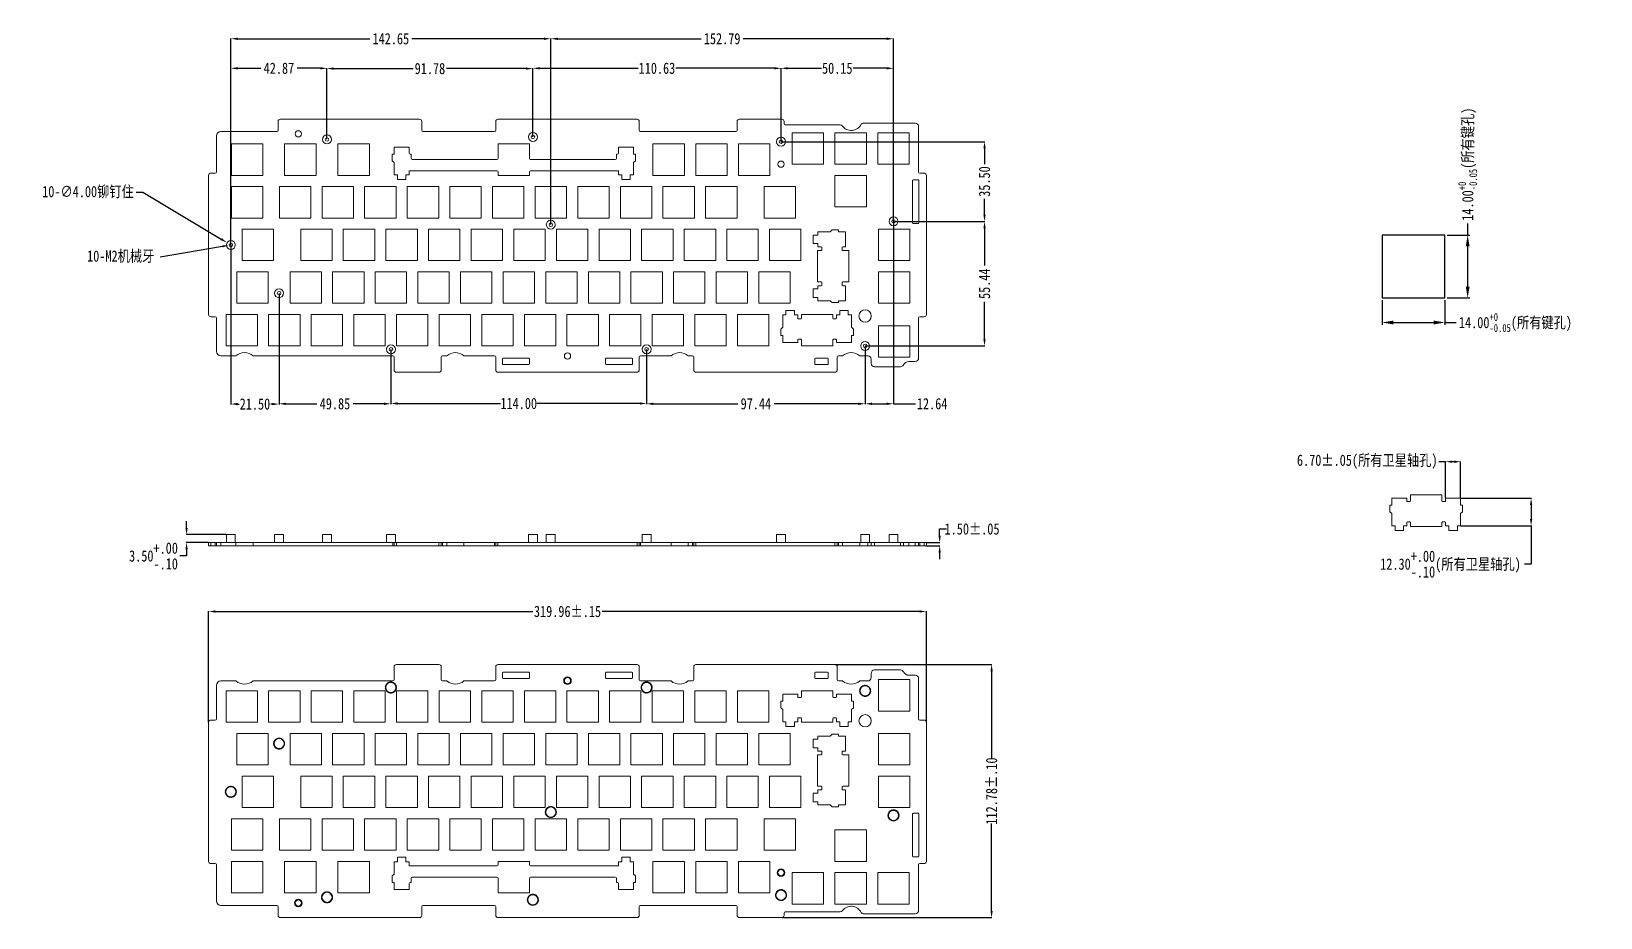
# Model space of a CAD drawing. Header units: inches. Extents: x 702 to 1402, y 103 to 498.
import ezdxf

# ---------------------------------------------------------------- set-up
doc = ezdxf.new("R2010")
doc.units = ezdxf.units.IN
doc.header["$LTSCALE"] = 2.574606
doc.header["$MEASUREMENT"] = 0
doc.header["$PDMODE"] = 3
doc.header["$PDSIZE"] = 0.3125
doc.layers.get('0').update_dxf_attribs({"linetype": 'CONTINUOUS'})
doc.layers.get('Defpoints').update_dxf_attribs({"linetype": 'CONTINUOUS'})
doc.styles.get("Standard").update_dxf_attribs({"font": 'txt', "width": 0.8})
doc.dimstyles.new('副本 (2) STANDARD', dxfattribs={"dimtxt": 5, "dimasz": 5, "dimexe": 1, "dimexo": 1, "dimgap": 0.09, "dimtad": 0, "dimzin": 4, "dimdsep": 46, "dimtxsty": 'Standard', "dimblk": '_FILLED', "dimcen": 0.09, "dimazin": 1, "dimtp": 0.01, "dimtm": 0.01, "dimtfac": 1, "dimtofl": 0, "dimtmove": 0, "dimatfit": 3, "dimldrblk": '_FILLED', "dimfxl": 1, "dimtolj": 1, "dimtzin": 4, "dimarcsym": 0})
doc.dimstyles.new('副本 STANDARD', dxfattribs={"dimtxt": 5, "dimasz": 3, "dimexe": 0.125, "dimexo": 0.0625, "dimgap": 0.09, "dimtad": 0, "dimtoh": 1, "dimzin": 4, "dimdsep": 46, "dimtxsty": 'Standard', "dimblk": '_FILLED', "dimcen": 0.09, "dimazin": 1, "dimtp": 0.01, "dimtm": 0.01, "dimtfac": 1, "dimtofl": 0, "dimtmove": 0, "dimatfit": 3, "dimldrblk": '_FILLED', "dimfxl": 1, "dimtolj": 1, "dimtzin": 4, "dimarcsym": 0})

msp = doc.modelspace()

# ---------------------------------------------------------------- blocks, each defined once
blk = doc.blocks.new('_FILLED')
at = {"color": 0, "linetype": 'ByBlock'}
blk.add_solid([(0, 0), (-1, 0.17), (-1, -0.17)], dxfattribs=at)
blk = doc.blocks.new('*D10')
at = {"color": 0, "lineweight": -2, "transparency": 16777216}
for p, q in [((1333.63, 407.6), (1343.79, 407.6)), ((1342.79, 407.6), (1342.79, 412.73)), ((1342.79, 384.6), (1342.79, 402.6)), ((1333.63, 379.6), (1343.79, 379.6))]:
    blk.add_line(p, q, dxfattribs=at)
at = {"layer": 'Defpoints', "color": 0, "transparency": 16777216}
for p in [(1332.63, 407.6), (1342.79, 407.6), (1332.63, 379.6)]:
    blk.add_point(p, dxfattribs=at)
at = {"color": 0, "lineweight": -2, "transparency": 16777216, "xscale": 5, "yscale": 5, "zscale": 5}
for p, rotation in [((1342.79, 407.6), 90), ((1342.79, 379.6), 270)]:
    blk.add_blockref('_FILLED', p, dxfattribs=dict(at, rotation=rotation))
at = {"color": 0, "transparency": 16777216, "insert": (1342.79, 439.19), "char_height": 5, "attachment_point": 5, "rotation": 90}
blk.add_mtext('\\A1;14.00{\\H0.7x;\\S+0^ -0.05;}({\\fSimSun|b0|i0|c134|p2;所有键孔})', dxfattribs=at)
blk = doc.blocks.new('*D11')
at = {"color": 0, "lineweight": -2, "transparency": 16777216}
for p, q in [((1304.63, 378.6), (1304.63, 367.65)), ((1332.63, 378.6), (1332.63, 367.65)), ((1309.63, 368.65), (1327.63, 368.65)), ((1332.63, 368.65), (1337.63, 368.65))]:
    blk.add_line(p, q, dxfattribs=at)
at = {"layer": 'Defpoints', "color": 0, "transparency": 16777216}
for p in [(1304.63, 379.6), (1332.63, 379.6), (1332.63, 368.65)]:
    blk.add_point(p, dxfattribs=at)
at = {"color": 0, "lineweight": -2, "transparency": 16777216, "xscale": 5, "yscale": 5, "zscale": 5, "rotation": 180}
blk.add_blockref('_FILLED', (1304.63, 368.65), dxfattribs=at)
at = {"color": 0, "lineweight": -2, "transparency": 16777216, "xscale": 5, "yscale": 5, "zscale": 5}
blk.add_blockref('_FILLED', (1332.63, 368.65), dxfattribs=at)
at = {"color": 0, "transparency": 16777216, "insert": (1364.1, 368.65), "char_height": 5, "attachment_point": 5}
blk.add_mtext('\\A1;14.00{\\H0.7x;\\S+0^ -0.05;}({\\fSimSun|b0|i0|c134|p2;所有键孔})', dxfattribs=at)
blk = doc.blocks.new('*D13')
at = {"color": 0, "lineweight": -2, "transparency": 16777216}
for p, q in [((1339.7, 290.33), (1371.19, 290.33)), ((1371.06, 287.33), (1371.06, 281.03)), ((1339.7, 278.03), (1371.19, 278.03)), ((1371.06, 278.03), (1371.06, 261.01)), ((1371.06, 261.01), (1368.06, 261.01))]:
    blk.add_line(p, q, dxfattribs=at)
at = {"layer": 'Defpoints', "color": 0, "transparency": 16777216}
for p in [(1339.64, 290.33), (1339.64, 278.03), (1371.06, 278.03)]:
    blk.add_point(p, dxfattribs=at)
at = {"color": 0, "lineweight": -2, "transparency": 16777216, "xscale": 3, "yscale": 3, "zscale": 3}
for p, rotation in [((1371.06, 290.33), 90), ((1371.06, 278.03), 270)]:
    blk.add_blockref('_FILLED', p, dxfattribs=dict(at, rotation=rotation))
at = {"color": 0, "transparency": 16777216, "insert": (1335.14, 261.01), "char_height": 5, "attachment_point": 5}
blk.add_mtext('\\A1;12.30\\S+.00^ -.10;({\\fSimSun|b0|i0|c134|p2;所有卫星轴孔})', dxfattribs=at)
blk = doc.blocks.new('*D14')
at = {"color": 0, "lineweight": -2, "transparency": 16777216}
for p, q in [((1332.94, 306.63), (1329.94, 306.63)), ((1332.94, 290.39), (1332.94, 306.76)), ((1336.64, 306.63), (1335.94, 306.63)), ((1339.64, 290.39), (1339.64, 306.76))]:
    blk.add_line(p, q, dxfattribs=at)
at = {"layer": 'Defpoints', "color": 0, "transparency": 16777216}
for p in [(1339.64, 306.63), (1332.94, 290.33), (1339.64, 290.33)]:
    blk.add_point(p, dxfattribs=at)
at = {"color": 0, "lineweight": -2, "transparency": 16777216, "xscale": 3, "yscale": 3, "zscale": 3, "rotation": 180}
blk.add_blockref('_FILLED', (1332.94, 306.63), dxfattribs=at)
at = {"color": 0, "lineweight": -2, "transparency": 16777216, "xscale": 3, "yscale": 3, "zscale": 3}
blk.add_blockref('_FILLED', (1339.64, 306.63), dxfattribs=at)
at = {"color": 0, "transparency": 16777216, "insert": (1298.02, 306.63), "char_height": 5, "attachment_point": 5}
blk.add_mtext('\\A1;6.70±.05({\\fSimSun|b0|i0|c134|p2;所有卫星轴孔})', dxfattribs=at)
blk = doc.blocks.new('*D34')
at = {"color": 0, "lineweight": -2, "transparency": 16777216}
for p, q in [((781.49, 190.58), (781.49, 240)), ((784.49, 239.88), (926.05, 239.88)), ((1098.45, 239.88), (956.9, 239.88)), ((1101.45, 190.58), (1101.45, 240))]:
    blk.add_line(p, q, dxfattribs=at)
at = {"layer": 'Defpoints', "color": 0, "transparency": 16777216}
for p in [(1101.45, 239.88), (781.49, 190.52), (1101.45, 190.52)]:
    blk.add_point(p, dxfattribs=at)
at = {"color": 0, "lineweight": -2, "transparency": 16777216, "xscale": 3, "yscale": 3, "zscale": 3, "rotation": 180}
blk.add_blockref('_FILLED', (781.49, 239.88), dxfattribs=at)
at = {"color": 0, "lineweight": -2, "transparency": 16777216, "xscale": 3, "yscale": 3, "zscale": 3}
blk.add_blockref('_FILLED', (1101.45, 239.88), dxfattribs=at)
at = {"color": 0, "transparency": 16777216, "insert": (941.47, 239.88), "char_height": 5, "attachment_point": 5}
blk.add_mtext('\\A1;319.96±.15', dxfattribs=at)
blk = doc.blocks.new('*D35')
at = {"color": 0, "lineweight": -2, "transparency": 16777216}
for p, q in [((1060.79, 216.26), (1130.68, 216.26)), ((1130.55, 213.26), (1130.55, 174.29)), ((1130.55, 106.48), (1130.55, 145.44)), ((1037.13, 103.48), (1130.68, 103.48))]:
    blk.add_line(p, q, dxfattribs=at)
at = {"layer": 'Defpoints', "color": 0, "transparency": 16777216}
for p in [(1060.72, 216.26), (1037.06, 103.48), (1130.55, 103.48)]:
    blk.add_point(p, dxfattribs=at)
at = {"color": 0, "lineweight": -2, "transparency": 16777216, "xscale": 3, "yscale": 3, "zscale": 3}
for p, rotation in [((1130.55, 216.26), 90), ((1130.55, 103.48), 270)]:
    blk.add_blockref('_FILLED', p, dxfattribs=dict(at, rotation=rotation))
at = {"color": 0, "transparency": 16777216, "insert": (1130.55, 159.87), "char_height": 5, "attachment_point": 5, "rotation": 90}
blk.add_mtext('\\A1;112.78±.10', dxfattribs=at)
blk = doc.blocks.new('*D36')
at = {"color": 0, "lineweight": -2, "transparency": 16777216}
for p, q in [((771.65, 277.14), (771.65, 280.14)), ((789.32, 274.14), (771.53, 274.14)), ((781.43, 270.64), (771.53, 270.64)), ((771.65, 267.64), (771.65, 264.64)), ((771.65, 264.64), (768.65, 264.64))]:
    blk.add_line(p, q, dxfattribs=at)
at = {"layer": 'Defpoints', "color": 0, "transparency": 16777216}
for p in [(789.38, 274.14), (771.65, 270.64), (781.49, 270.64)]:
    blk.add_point(p, dxfattribs=at)
at = {"color": 0, "lineweight": -2, "transparency": 16777216, "xscale": 3, "yscale": 3, "zscale": 3}
for p, rotation in [((771.65, 274.14), 270), ((771.65, 270.64), 90)]:
    blk.add_blockref('_FILLED', p, dxfattribs=dict(at, rotation=rotation))
at = {"color": 0, "transparency": 16777216, "insert": (756.9, 264.64), "char_height": 5, "attachment_point": 5}
blk.add_mtext('\\A1;3.50\\S+.00^ -.10;', dxfattribs=at)
blk = doc.blocks.new('*D37')
at = {"color": 0, "lineweight": -2, "transparency": 16777216}
for p, q in [((1107.39, 273.64), (1107.39, 276.64)), ((1107.39, 276.64), (1110.39, 276.64)), ((1101.52, 270.64), (1107.52, 270.64)), ((1101.52, 269.14), (1107.52, 269.14)), ((1107.39, 266.14), (1107.39, 263.14))]:
    blk.add_line(p, q, dxfattribs=at)
at = {"layer": 'Defpoints', "color": 0, "transparency": 16777216}
for p in [(1101.45, 270.64), (1101.45, 269.14), (1107.39, 270.64)]:
    blk.add_point(p, dxfattribs=at)
at = {"color": 0, "lineweight": -2, "transparency": 16777216, "xscale": 3, "yscale": 3, "zscale": 3}
for p, rotation in [((1107.39, 270.64), 270), ((1107.39, 269.14), 90)]:
    blk.add_blockref('_FILLED', p, dxfattribs=dict(at, rotation=rotation))
at = {"color": 0, "transparency": 16777216, "insert": (1121.82, 276.64), "char_height": 5, "attachment_point": 5}
blk.add_mtext('\\A1;1.50±.05', dxfattribs=at)
blk = doc.blocks.new('*D46')
at = {"color": 0, "lineweight": -2, "transparency": 16777216}
for p, q in [((834.25, 450.28), (834.25, 481.93)), ((837.25, 481.8), (872.72, 481.8)), ((923.03, 481.8), (887.57, 481.8)), ((926.03, 451.38), (926.03, 481.93))]:
    blk.add_line(p, q, dxfattribs=at)
at = {"layer": 'Defpoints', "color": 0, "transparency": 16777216}
for p in [(926.03, 481.8), (834.25, 450.22), (926.03, 451.32)]:
    blk.add_point(p, dxfattribs=at)
at = {"color": 0, "lineweight": -2, "transparency": 16777216, "xscale": 3, "yscale": 3, "zscale": 3, "rotation": 180}
blk.add_blockref('_FILLED', (834.25, 481.8), dxfattribs=at)
at = {"color": 0, "lineweight": -2, "transparency": 16777216, "xscale": 3, "yscale": 3, "zscale": 3}
blk.add_blockref('_FILLED', (926.03, 481.8), dxfattribs=at)
at = {"color": 0, "transparency": 16777216, "insert": (880.14, 481.8), "char_height": 5, "attachment_point": 5}
blk.add_mtext('\\A1;91.78', dxfattribs=at)
blk = doc.blocks.new('*D47')
at = {"color": 0, "lineweight": -2, "transparency": 16777216}
for p, q in [((926.03, 451.38), (926.03, 482.05)), ((929.03, 481.93), (972.93, 481.93)), ((1033.67, 481.93), (989.77, 481.93)), ((1036.67, 449.28), (1036.67, 482.05))]:
    blk.add_line(p, q, dxfattribs=at)
at = {"layer": 'Defpoints', "color": 0, "transparency": 16777216}
for p in [(1036.67, 481.93), (926.03, 451.32), (1036.67, 449.22)]:
    blk.add_point(p, dxfattribs=at)
at = {"color": 0, "lineweight": -2, "transparency": 16777216, "xscale": 3, "yscale": 3, "zscale": 3, "rotation": 180}
blk.add_blockref('_FILLED', (926.03, 481.93), dxfattribs=at)
at = {"color": 0, "lineweight": -2, "transparency": 16777216, "xscale": 3, "yscale": 3, "zscale": 3}
blk.add_blockref('_FILLED', (1036.67, 481.93), dxfattribs=at)
at = {"color": 0, "transparency": 16777216, "insert": (981.35, 481.93), "char_height": 5, "attachment_point": 5}
blk.add_mtext('\\A1;110.63', dxfattribs=at)
blk = doc.blocks.new('*D38')
at = {"color": 0, "lineweight": -2, "transparency": 16777216}
for p, q in [((759.8, 397.99), (787.63, 402.6)), ((791.29, 403.22), (791.47, 403.22)), ((791.38, 403.13), (791.38, 403.31))]:
    blk.add_line(p, q, dxfattribs=at)
at = {"layer": 'Defpoints', "color": 0, "transparency": 16777216}
for p in [(790.59, 403.09), (792.17, 403.35)]:
    blk.add_point(p, dxfattribs=at)
at = {"color": 0, "lineweight": -2, "transparency": 16777216, "xscale": 3, "yscale": 3, "zscale": 3, "rotation": 9.393833702540832}
blk.add_blockref('_FILLED', (790.59, 403.09), dxfattribs=at)
at = {"color": 0, "transparency": 16777216, "insert": (742.28, 397.99), "char_height": 5, "attachment_point": 5}
blk.add_mtext('\\A1;10-M2{\\fSimSun|b0|i0|c134|p2;机械牙}', dxfattribs=at)
blk = doc.blocks.new('*D39')
at = {"color": 0, "lineweight": -2, "transparency": 16777216}
for p, q in [((749.2, 426.72), (752.2, 426.72)), ((752.2, 426.72), (787.1, 405.79)), ((791.29, 403.22), (791.47, 403.22)), ((791.38, 403.13), (791.38, 403.31))]:
    blk.add_line(p, q, dxfattribs=at)
at = {"layer": 'Defpoints', "color": 0, "transparency": 16777216}
for p in [(789.67, 404.25), (793.1, 402.19)]:
    blk.add_point(p, dxfattribs=at)
at = {"color": 0, "lineweight": -2, "transparency": 16777216, "xscale": 3, "yscale": 3, "zscale": 3, "rotation": 329.0449276809451}
blk.add_blockref('_FILLED', (789.67, 404.25), dxfattribs=at)
at = {"color": 0, "transparency": 16777216, "insert": (727.7, 426.72), "char_height": 5, "attachment_point": 5}
blk.add_mtext('\\A1;10-∅4.00{\\fSimSun|b0|i0|c134|p2;铆钉住}', dxfattribs=at)
blk = doc.blocks.new('*D40')
at = {"color": 0, "lineweight": -2, "transparency": 16777216}
for p, q in [((791.38, 403.28), (791.38, 482.05)), ((794.38, 481.93), (804.73, 481.93)), ((831.25, 481.93), (820.91, 481.93)), ((834.25, 450.28), (834.25, 482.05))]:
    blk.add_line(p, q, dxfattribs=at)
at = {"layer": 'Defpoints', "color": 0, "transparency": 16777216}
for p in [(834.25, 481.93), (834.25, 450.22), (791.38, 403.22)]:
    blk.add_point(p, dxfattribs=at)
at = {"color": 0, "lineweight": -2, "transparency": 16777216, "xscale": 3, "yscale": 3, "zscale": 3, "rotation": 180}
blk.add_blockref('_FILLED', (791.38, 481.93), dxfattribs=at)
at = {"color": 0, "lineweight": -2, "transparency": 16777216, "xscale": 3, "yscale": 3, "zscale": 3}
blk.add_blockref('_FILLED', (834.25, 481.93), dxfattribs=at)
at = {"color": 0, "transparency": 16777216, "insert": (812.82, 481.93), "char_height": 5, "attachment_point": 5}
blk.add_mtext('\\A1;42.87', dxfattribs=at)
blk = doc.blocks.new('*D48')
at = {"color": 0, "lineweight": -2, "transparency": 16777216}
for p, q in [((1036.67, 449.28), (1036.67, 482.05)), ((1039.67, 481.93), (1054.65, 481.93)), ((1083.81, 481.93), (1068.83, 481.93)), ((1086.81, 413.78), (1086.81, 482.05))]:
    blk.add_line(p, q, dxfattribs=at)
at = {"layer": 'Defpoints', "color": 0, "transparency": 16777216}
for p in [(1036.67, 481.93), (1036.67, 449.22), (1086.81, 413.72)]:
    blk.add_point(p, dxfattribs=at)
at = {"color": 0, "lineweight": -2, "transparency": 16777216, "xscale": 3, "yscale": 3, "zscale": 3, "rotation": 180}
blk.add_blockref('_FILLED', (1036.67, 481.93), dxfattribs=at)
at = {"color": 0, "lineweight": -2, "transparency": 16777216, "xscale": 3, "yscale": 3, "zscale": 3}
blk.add_blockref('_FILLED', (1086.81, 481.93), dxfattribs=at)
at = {"color": 0, "transparency": 16777216, "insert": (1061.74, 481.93), "char_height": 5, "attachment_point": 5}
blk.add_mtext('\\A1;50.15', dxfattribs=at)
blk = doc.blocks.new('*D49')
at = {"color": 0, "lineweight": -2, "transparency": 16777216}
for p, q in [((862.73, 356.65), (862.73, 332.43)), ((976.73, 356.65), (976.73, 332.43)), ((865.73, 332.56), (911.64, 332.56)), ((973.73, 332.56), (927.82, 332.56))]:
    blk.add_line(p, q, dxfattribs=at)
at = {"layer": 'Defpoints', "color": 0, "transparency": 16777216}
for p in [(862.73, 356.72), (976.73, 356.72), (976.73, 332.56)]:
    blk.add_point(p, dxfattribs=at)
at = {"color": 0, "lineweight": -2, "transparency": 16777216, "xscale": 3, "yscale": 3, "zscale": 3, "rotation": 180}
blk.add_blockref('_FILLED', (862.73, 332.56), dxfattribs=at)
at = {"color": 0, "lineweight": -2, "transparency": 16777216, "xscale": 3, "yscale": 3, "zscale": 3}
blk.add_blockref('_FILLED', (976.73, 332.56), dxfattribs=at)
at = {"color": 0, "transparency": 16777216, "insert": (919.73, 332.56), "char_height": 5, "attachment_point": 5}
blk.add_mtext('\\A1;114.00', dxfattribs=at)
blk = doc.blocks.new('*D50')
at = {"color": 0, "lineweight": -2, "transparency": 16777216}
for p, q in [((1074.17, 358.15), (1074.17, 332.31)), ((976.73, 356.65), (976.73, 332.31)), ((979.73, 332.43), (1017.36, 332.43)), ((1071.17, 332.43), (1033.54, 332.43))]:
    blk.add_line(p, q, dxfattribs=at)
at = {"layer": 'Defpoints', "color": 0, "transparency": 16777216}
for p in [(1074.17, 358.22), (976.73, 356.72), (1074.17, 332.43)]:
    blk.add_point(p, dxfattribs=at)
at = {"color": 0, "lineweight": -2, "transparency": 16777216, "xscale": 3, "yscale": 3, "zscale": 3, "rotation": 180}
blk.add_blockref('_FILLED', (976.73, 332.43), dxfattribs=at)
at = {"color": 0, "lineweight": -2, "transparency": 16777216, "xscale": 3, "yscale": 3, "zscale": 3}
blk.add_blockref('_FILLED', (1074.17, 332.43), dxfattribs=at)
at = {"color": 0, "transparency": 16777216, "insert": (1025.45, 332.43), "char_height": 5, "attachment_point": 5}
blk.add_mtext('\\A1;97.44', dxfattribs=at)
blk = doc.blocks.new('*D41')
at = {"color": 0, "lineweight": -2, "transparency": 16777216}
for p, q in [((1086.81, 413.65), (1086.81, 332.31)), ((1074.17, 358.15), (1074.17, 332.31)), ((1077.17, 332.43), (1083.81, 332.43)), ((1086.81, 332.43), (1096.6, 332.43))]:
    blk.add_line(p, q, dxfattribs=at)
at = {"layer": 'Defpoints', "color": 0, "transparency": 16777216}
for p in [(1086.81, 413.72), (1074.17, 358.22), (1074.17, 332.43)]:
    blk.add_point(p, dxfattribs=at)
at = {"color": 0, "lineweight": -2, "transparency": 16777216, "xscale": 3, "yscale": 3, "zscale": 3, "rotation": 180}
blk.add_blockref('_FILLED', (1074.17, 332.43), dxfattribs=at)
at = {"color": 0, "lineweight": -2, "transparency": 16777216, "xscale": 3, "yscale": 3, "zscale": 3}
blk.add_blockref('_FILLED', (1086.81, 332.43), dxfattribs=at)
at = {"color": 0, "transparency": 16777216, "insert": (1104.03, 332.43), "char_height": 5, "attachment_point": 5}
blk.add_mtext('\\A1;12.64', dxfattribs=at)
blk = doc.blocks.new('*D51')
at = {"color": 0, "lineweight": -2, "transparency": 16777216}
for p, q in [((812.88, 381.65), (812.88, 332.31)), ((862.73, 356.65), (862.73, 332.31)), ((815.88, 332.43), (829.72, 332.43)), ((859.73, 332.43), (845.9, 332.43))]:
    blk.add_line(p, q, dxfattribs=at)
at = {"layer": 'Defpoints', "color": 0, "transparency": 16777216}
for p in [(812.88, 381.72), (862.73, 356.72), (812.88, 332.43)]:
    blk.add_point(p, dxfattribs=at)
at = {"color": 0, "lineweight": -2, "transparency": 16777216, "xscale": 3, "yscale": 3, "zscale": 3, "rotation": 180}
blk.add_blockref('_FILLED', (812.88, 332.43), dxfattribs=at)
at = {"color": 0, "lineweight": -2, "transparency": 16777216, "xscale": 3, "yscale": 3, "zscale": 3}
blk.add_blockref('_FILLED', (862.73, 332.43), dxfattribs=at)
at = {"color": 0, "transparency": 16777216, "insert": (837.81, 332.43), "char_height": 5, "attachment_point": 5}
blk.add_mtext('\\A1;49.85', dxfattribs=at)
blk = doc.blocks.new('*D42')
at = {"color": 0, "lineweight": -2, "transparency": 16777216}
for p, q in [((791.38, 403.15), (791.38, 332.18)), ((812.88, 381.65), (812.88, 332.18)), ((794.38, 332.31), (795.04, 332.31)), ((809.88, 332.31), (809.22, 332.31))]:
    blk.add_line(p, q, dxfattribs=at)
at = {"layer": 'Defpoints', "color": 0, "transparency": 16777216}
for p in [(791.38, 403.22), (812.88, 381.72), (791.38, 332.31)]:
    blk.add_point(p, dxfattribs=at)
at = {"color": 0, "lineweight": -2, "transparency": 16777216, "xscale": 3, "yscale": 3, "zscale": 3, "rotation": 180}
blk.add_blockref('_FILLED', (791.38, 332.31), dxfattribs=at)
at = {"color": 0, "lineweight": -2, "transparency": 16777216, "xscale": 3, "yscale": 3, "zscale": 3}
blk.add_blockref('_FILLED', (812.88, 332.31), dxfattribs=at)
at = {"color": 0, "transparency": 16777216, "insert": (802.13, 332.31), "char_height": 5, "attachment_point": 5}
blk.add_mtext('\\A1;21.50', dxfattribs=at)
blk = doc.blocks.new('*D52')
at = {"color": 0, "lineweight": -2, "transparency": 16777216}
for p, q in [((791.38, 403.28), (791.38, 495.21)), ((794.38, 495.09), (853.28, 495.09)), ((931.03, 495.09), (872.13, 495.09)), ((934.03, 412.28), (934.03, 495.21))]:
    blk.add_line(p, q, dxfattribs=at)
at = {"layer": 'Defpoints', "color": 0, "transparency": 16777216}
for p in [(791.38, 495.09), (934.03, 412.22), (791.38, 403.22)]:
    blk.add_point(p, dxfattribs=at)
at = {"color": 0, "lineweight": -2, "transparency": 16777216, "xscale": 3, "yscale": 3, "zscale": 3, "rotation": 180}
blk.add_blockref('_FILLED', (791.38, 495.09), dxfattribs=at)
at = {"color": 0, "lineweight": -2, "transparency": 16777216, "xscale": 3, "yscale": 3, "zscale": 3}
blk.add_blockref('_FILLED', (934.03, 495.09), dxfattribs=at)
at = {"color": 0, "transparency": 16777216, "insert": (862.71, 495.09), "char_height": 5, "attachment_point": 5}
blk.add_mtext('\\A1;142.65', dxfattribs=at)
blk = doc.blocks.new('*D43')
at = {"color": 0, "lineweight": -2, "transparency": 16777216}
for p, q in [((934.03, 412.28), (934.03, 495.21)), ((937.03, 495.09), (1001, 495.09)), ((1083.81, 495.09), (1019.84, 495.09)), ((1086.81, 413.78), (1086.81, 495.21))]:
    blk.add_line(p, q, dxfattribs=at)
at = {"layer": 'Defpoints', "color": 0, "transparency": 16777216}
for p in [(1086.81, 495.09), (1086.81, 413.72), (934.03, 412.22)]:
    blk.add_point(p, dxfattribs=at)
at = {"color": 0, "lineweight": -2, "transparency": 16777216, "xscale": 3, "yscale": 3, "zscale": 3, "rotation": 180}
blk.add_blockref('_FILLED', (934.03, 495.09), dxfattribs=at)
at = {"color": 0, "lineweight": -2, "transparency": 16777216, "xscale": 3, "yscale": 3, "zscale": 3}
blk.add_blockref('_FILLED', (1086.81, 495.09), dxfattribs=at)
at = {"color": 0, "transparency": 16777216, "insert": (1010.42, 495.09), "char_height": 5, "attachment_point": 5}
blk.add_mtext('\\A1;152.79', dxfattribs=at)
blk = doc.blocks.new('*D44')
at = {"color": 0, "lineweight": -2, "transparency": 16777216}
for p, q in [((1086.88, 413.65), (1127.52, 413.65)), ((1127.39, 410.65), (1127.39, 394.03)), ((1127.39, 361.22), (1127.39, 377.85)), ((1074.23, 358.22), (1127.52, 358.22))]:
    blk.add_line(p, q, dxfattribs=at)
at = {"layer": 'Defpoints', "color": 0, "transparency": 16777216}
for p in [(1086.81, 413.65), (1127.39, 413.65), (1074.17, 358.22)]:
    blk.add_point(p, dxfattribs=at)
at = {"color": 0, "lineweight": -2, "transparency": 16777216, "xscale": 3, "yscale": 3, "zscale": 3}
for p, rotation in [((1127.39, 413.65), 90), ((1127.39, 358.22), 270)]:
    blk.add_blockref('_FILLED', p, dxfattribs=dict(at, rotation=rotation))
at = {"color": 0, "transparency": 16777216, "insert": (1127.39, 385.94), "char_height": 5, "attachment_point": 5, "rotation": 90}
blk.add_mtext('\\A1;55.44', dxfattribs=at)
blk = doc.blocks.new('*D45')
at = {"color": 0, "lineweight": -2, "transparency": 16777216}
for p, q in [((1036.73, 449.22), (1127.52, 449.22)), ((1127.39, 446.22), (1127.39, 439.22)), ((1127.39, 416.72), (1127.39, 423.71)), ((1086.88, 413.72), (1127.52, 413.72))]:
    blk.add_line(p, q, dxfattribs=at)
at = {"layer": 'Defpoints', "color": 0, "transparency": 16777216}
for p in [(1036.67, 449.22), (1127.39, 449.22), (1086.81, 413.72)]:
    blk.add_point(p, dxfattribs=at)
at = {"color": 0, "lineweight": -2, "transparency": 16777216, "xscale": 3, "yscale": 3, "zscale": 3}
for p, rotation in [((1127.39, 449.22), 90), ((1127.39, 413.72), 270)]:
    blk.add_blockref('_FILLED', p, dxfattribs=dict(at, rotation=rotation))
at = {"color": 0, "transparency": 16777216, "insert": (1127.39, 431.47), "char_height": 5, "attachment_point": 5, "rotation": 90}
blk.add_mtext('\\A1;35.50', dxfattribs=at)

# ---------------------------------------------------------------- dimensions: what is measured, and where the dimension line sits
at = {"color": 3}
for base, p1, p2, picture, middle in [((791.383032186, 495.08957054), (934.028032188, 412.217016099), (791.383032186, 403.217016123), '*D52', (862.705532187, 495.08957054)), ((1086.813032187, 495.08957054), (934.028032188, 412.217016099), (1086.813032187, 413.717016099), '*D43', (1010.420532187, 495.08957054)), ((834.251, 481.929), (791.383, 403.217), (834.251, 450.217), '*D40', (812.817, 481.929)), ((926.033, 481.804), (834.251, 450.217), (926.033, 451.317), '*D46', (880.142, 481.804)), ((1036.666, 481.929), (926.033, 451.317), (1036.666, 449.217), '*D47', (981.349, 481.929)), ((1036.666, 481.929), (1086.813, 413.717), (1036.666, 449.217), '*D48', (1061.739, 481.929)), ((791.383, 332.309), (812.881, 381.717), (791.383, 403.217), '*D42', (802.132, 332.309)), ((812.881, 332.434), (862.733, 356.717), (812.881, 381.717), '*D51', (837.807, 332.434)), ((1074.172, 332.434), (976.733, 356.717), (1074.172, 358.217), '*D50', (1025.452, 332.434)), ((976.733, 332.559), (862.733, 356.717), (976.733, 356.717), '*D49', (919.733, 332.559))]:
    dim = msp.add_linear_dim(base=base, p1=p1, p2=p2, dimstyle='副本 STANDARD', dxfattribs=at)
    dim.commit()
    dim.dimension.update_dxf_attribs({"geometry": picture, "text_midpoint": middle})
dim = msp.add_linear_dim(base=(1342.792, 407.599), p1=(1332.635, 379.599), p2=(1332.635, 407.599), angle=90, text='14.00{\\H0.7x;\\S+0^ -0.05;}({\\fSimSun|b0|i0|c134|p2;所有键孔})', dimstyle='副本 (2) STANDARD', dxfattribs=at)
dim.commit()
dim.dimension.update_dxf_attribs({"geometry": '*D10', "text_midpoint": (1342.792, 439.194), "dimtype": 160})
for base, p1, p2, picture, middle in [((1127.39, 449.217), (1086.813, 413.717), (1036.666, 449.217), '*D45', (1127.39, 431.467)), ((1127.39, 413.655), (1074.172, 358.217), (1086.813, 413.655), '*D44', (1127.39, 385.936))]:
    dim = msp.add_linear_dim(base=base, p1=p1, p2=p2, angle=90, dimstyle='副本 STANDARD', dxfattribs=at)
    dim.commit()
    dim.dimension.update_dxf_attribs({"geometry": picture, "text_midpoint": middle})
for p1, p2, text, picture, middle in [((793.098, 402.188), (789.668, 404.246), '10-<>{\\fSimSun|b0|i0|c134|p2;铆钉住}', '*D39', (727.697, 426.719)), ((792.172, 403.348), (790.594, 403.086), '10-M2{\\fSimSun|b0|i0|c134|p2;机械牙}', '*D38', (759.798, 397.992))]:
    dim = msp.add_diameter_dim_2p(p1=p1, p2=p2, text=text, dimstyle='副本 STANDARD', dxfattribs=at)
    dim.commit()
    dim.dimension.update_dxf_attribs({"geometry": picture, "text_midpoint": middle, "dimtype": 163})
dim = msp.add_linear_dim(base=(1074.172, 332.434), p1=(1086.813, 413.717), p2=(1074.172, 358.217), dimstyle='副本 STANDARD', dxfattribs=at)
dim.commit()
dim.dimension.update_dxf_attribs({"geometry": '*D41', "text_midpoint": (1104.025, 332.434), "dimtype": 160})
dim = msp.add_linear_dim(base=(1332.635, 368.651), p1=(1304.635, 379.599), p2=(1332.635, 379.599), text='14.00{\\H0.7x;\\S+0^ -0.05;}({\\fSimSun|b0|i0|c134|p2;所有键孔})', dimstyle='副本 (2) STANDARD', dxfattribs=at)
dim.commit()
dim.dimension.update_dxf_attribs({"geometry": '*D11', "text_midpoint": (1364.099, 368.651), "dimtype": 160})
dim = msp.add_linear_dim(base=(1339.64, 306.631), p1=(1332.94, 290.326), p2=(1339.64, 290.326), text='<>({\\fSimSun|b0|i0|c134|p2;所有卫星轴孔})', dimstyle='副本 STANDARD', override={"dimtol": 1, "dimtp": 0.05, "dimtm": 0.05}, dxfattribs=at)
dim.commit()
dim.dimension.update_dxf_attribs({"geometry": '*D14', "text_midpoint": (1298.021, 306.631), "dimtype": 160})
dim = msp.add_linear_dim(base=(1371.063, 278.026), p1=(1339.64, 290.326), p2=(1339.64, 278.026), angle=90, text='<>({\\fSimSun|b0|i0|c134|p2;所有卫星轴孔})', dimstyle='副本 STANDARD', override={"dimgap": 0.09, "dimtol": 1, "dimlim": 0, "dimtp": 0, "dimtm": 0.1}, dxfattribs=at)
dim.commit()
dim.dimension.update_dxf_attribs({"geometry": '*D13', "text_midpoint": (1335.144, 261.008), "dimtype": 160})
for base, p1, p2, override, picture, middle in [((771.652, 270.637), (789.383, 274.137), (781.493, 270.637), {"dimtol": 1, "dimtp": 0, "dimtm": 0.1}, '*D36', (756.896, 264.637)), ((1107.392, 270.637), (1101.453, 269.137), (1101.453, 270.637), {"dimtol": 1, "dimtp": 0.05, "dimtm": 0.05}, '*D37', (1121.815, 276.637)), ((1130.554, 103.478), (1060.723, 216.257), (1037.063, 103.478), {"dimtol": 1, "dimtp": 0.1, "dimtm": 0.1}, '*D35', (1130.554, 159.868))]:
    dim = msp.add_linear_dim(base=base, p1=p1, p2=p2, angle=90, dimstyle='副本 STANDARD', override=override, dxfattribs=at)
    dim.commit()
    dim.dimension.update_dxf_attribs({"geometry": picture, "text_midpoint": middle})
dim = msp.add_linear_dim(base=(1101.453, 239.875), p1=(781.493, 190.518), p2=(1101.453, 190.518), dimstyle='副本 STANDARD', override={"dimtol": 1, "dimtp": 0.15, "dimtm": 0.15}, dxfattribs=at)
dim.commit()
dim.dimension.update_dxf_attribs({"geometry": '*D34', "text_midpoint": (941.473, 239.875)})

# ---------------------------------------------------------------- linework, layer by layer
at = {"color": 7, "linetype": 'Continuous', "lineweight": 15}
for p, q in [((812.473, 454.317), (812.473, 458.257)), ((813.473, 459.257), (875.473, 459.257)), ((876.473, 458.257), (876.473, 454.317)), ((909.473, 454.317), (909.473, 458.257)), ((910.473, 459.257), (972.473, 459.257)), ((973.473, 458.257), (973.473, 454.317)), ((1017.063, 458.257), (1017.063, 454.317)), ((1018.063, 459.257), (1037.063, 459.257)), ((1038.063, 457.217), (1038.063, 458.257)), ((1038.563, 456.717), (1063.1, 456.717)), ((1073.331, 457.517), (1096.513, 457.517)), ((1098.013, 456.017), (1098.013, 435.717)), ((784.933, 435.717), (784.933, 451.817)), ((786.933, 453.817), (811.973, 453.817)), ((791.603, 448.217), (791.603, 434.217)), ((805.603, 448.217), (791.603, 448.217)), ((805.603, 434.217), (805.603, 448.217)), ((815.368, 448.217), (815.368, 434.217)), ((829.368, 448.217), (815.368, 448.217)), ((829.368, 434.217), (829.368, 448.217)), ((839.133, 448.217), (839.133, 434.217)), ((853.133, 448.217), (839.133, 448.217)), ((853.133, 434.217), (853.133, 448.217)), ((876.973, 453.817), (908.973, 453.817)), ((924.538, 448.217), (910.538, 448.217)), ((910.538, 448.217), (910.538, 441.717)), ((924.538, 441.717), (924.538, 448.217)), ((973.973, 453.817), (1016.563, 453.817)), ((993.568, 448.217), (979.568, 448.217)), ((979.568, 448.217), (979.568, 434.217)), ((993.568, 434.217), (993.568, 448.217)), ((998.618, 448.217), (998.618, 434.217)), ((1012.618, 448.217), (998.618, 448.217)), ((1012.618, 434.217), (1012.618, 448.217)), ((1017.668, 448.217), (1017.668, 434.217)), ((1031.668, 448.217), (1017.668, 448.217)), ((1031.668, 434.217), (1031.668, 448.217)), ((1041.663, 453.217), (1041.663, 439.217)), ((1055.663, 453.217), (1041.663, 453.217)), ((1055.663, 439.217), (1055.663, 453.217)), ((1060.713, 453.217), (1060.713, 439.217)), ((1074.713, 453.217), (1060.713, 453.217)), ((1074.713, 439.217), (1074.713, 453.217)), ((1079.763, 453.217), (1079.763, 439.217)), ((1093.763, 453.217), (1079.763, 453.217)), ((1093.763, 439.217), (1093.763, 453.217)), ((863.363, 443.617), (864.188, 443.617)), ((863.363, 440.717), (863.363, 443.617)), ((864.188, 446.717), (870.888, 446.717)), ((864.188, 443.617), (864.188, 446.717)), ((870.888, 446.717), (870.888, 444.117)), ((871.788, 443.617), (871.388, 443.617)), ((871.788, 443.617), (871.788, 441.717)), ((872.288, 441.217), (910.038, 441.217)), ((925.038, 441.217), (962.788, 441.217)), ((963.688, 443.617), (963.288, 443.617)), ((963.288, 441.717), (963.288, 443.617)), ((964.188, 446.717), (970.888, 446.717)), ((964.188, 444.117), (964.188, 446.717)), ((970.888, 446.717), (970.888, 443.617)), ((970.888, 443.617), (971.713, 443.617)), ((971.713, 443.617), (971.713, 440.717)), ((781.493, 372.217), (781.493, 434.217)), ((782.493, 435.217), (784.433, 435.217)), ((791.603, 434.217), (805.603, 434.217)), ((815.368, 434.217), (829.368, 434.217)), ((839.133, 434.217), (853.133, 434.217)), ((864.188, 439.892), (863.363, 440.717)), ((864.188, 434.417), (864.188, 439.892)), ((865.638, 434.417), (864.188, 434.417)), ((865.638, 432.367), (865.638, 434.417)), ((869.438, 434.417), (869.438, 432.367)), ((870.888, 434.417), (869.438, 434.417)), ((870.888, 436.217), (870.888, 434.417)), ((910.038, 436.217), (870.888, 436.217)), ((910.538, 435.717), (910.538, 434.217)), ((910.538, 434.217), (924.538, 434.217)), ((924.538, 434.217), (924.538, 435.717)), ((964.188, 436.217), (925.038, 436.217)), ((964.188, 434.417), (964.188, 436.217)), ((965.638, 434.417), (964.188, 434.417)), ((965.638, 432.367), (965.638, 434.417)), ((969.438, 434.417), (969.438, 432.367)), ((970.888, 434.417), (969.438, 434.417)), ((971.713, 440.717), (970.888, 439.892)), ((970.888, 439.892), (970.888, 434.417)), ((979.568, 434.217), (993.568, 434.217)), ((998.618, 434.217), (1012.618, 434.217)), ((1017.668, 434.217), (1031.668, 434.217)), ((1041.663, 439.217), (1055.663, 439.217)), ((1060.713, 439.217), (1074.713, 439.217)), ((1060.713, 434.217), (1060.713, 420.217)), ((1074.713, 434.217), (1060.713, 434.217)), ((1074.713, 420.217), (1074.713, 434.217)), ((1079.763, 439.217), (1093.763, 439.217)), ((1098.513, 435.217), (1100.453, 435.217)), ((1101.453, 434.217), (1101.453, 372.217)), ((846.038, 429.217), (832.038, 429.217)), ((832.038, 429.217), (832.038, 415.217)), ((846.038, 415.217), (846.038, 429.217)), ((865.038, 429.217), (851.038, 429.217)), ((851.038, 429.217), (851.038, 415.217)), ((865.038, 415.217), (865.038, 429.217)), ((869.438, 432.367), (865.638, 432.367)), ((884.038, 429.217), (870.038, 429.217)), ((870.038, 429.217), (870.038, 415.217)), ((884.038, 415.217), (884.038, 429.217)), ((903.038, 429.217), (889.038, 429.217)), ((889.038, 429.217), (889.038, 415.217)), ((903.038, 415.217), (903.038, 429.217)), ((922.038, 429.217), (908.038, 429.217)), ((908.038, 429.217), (908.038, 415.217)), ((922.038, 415.217), (922.038, 429.217)), ((941.038, 429.217), (927.038, 429.217)), ((927.038, 429.217), (927.038, 415.217)), ((941.038, 415.217), (941.038, 429.217)), ((960.038, 429.217), (946.038, 429.217)), ((946.038, 429.217), (946.038, 415.217)), ((960.038, 415.217), (960.038, 429.217)), ((979.038, 429.217), (965.038, 429.217)), ((965.038, 429.217), (965.038, 415.217)), ((969.438, 432.367), (965.638, 432.367)), ((979.038, 415.217), (979.038, 429.217)), ((998.038, 429.217), (984.038, 429.217)), ((984.038, 429.217), (984.038, 415.217)), ((998.038, 415.217), (998.038, 429.217)), ((1017.038, 429.217), (1003.038, 429.217)), ((1003.038, 429.217), (1003.038, 415.217)), ((1017.038, 415.217), (1017.038, 429.217)), ((1043.188, 429.217), (1029.188, 429.217)), ((1029.188, 429.217), (1029.188, 415.217)), ((1043.188, 415.217), (1043.188, 429.217)), ((1095.352, 413.017), (1095.352, 431.917)), ((1095.652, 432.217), (1097.752, 432.217)), ((1098.052, 431.917), (1098.052, 413.017)), ((1060.713, 420.217), (1074.713, 420.217)), ((832.038, 415.217), (846.038, 415.217)), ((851.038, 415.217), (865.038, 415.217)), ((870.038, 415.217), (884.038, 415.217)), ((889.038, 415.217), (903.038, 415.217)), ((908.038, 415.217), (922.038, 415.217)), ((927.038, 415.217), (941.038, 415.217)), ((946.038, 415.217), (960.038, 415.217)), ((965.038, 415.217), (979.038, 415.217)), ((984.038, 415.217), (998.038, 415.217)), ((1003.038, 415.217), (1017.038, 415.217)), ((1029.188, 415.217), (1043.188, 415.217)), ((796.383, 410.217), (796.383, 396.217)), ((810.383, 410.217), (796.383, 410.217)), ((810.383, 396.217), (810.383, 410.217)), ((822.528, 410.217), (822.528, 396.217)), ((836.528, 410.217), (822.528, 410.217)), ((836.528, 396.217), (836.528, 410.217)), ((841.528, 410.217), (841.528, 396.217)), ((855.528, 410.217), (841.528, 410.217)), ((855.528, 396.217), (855.528, 410.217)), ((860.528, 410.217), (860.528, 396.217)), ((874.528, 410.217), (860.528, 410.217)), ((874.528, 396.217), (874.528, 410.217)), ((879.528, 410.217), (879.528, 396.217)), ((893.528, 410.217), (879.528, 410.217)), ((893.528, 396.217), (893.528, 410.217)), ((898.528, 410.217), (898.528, 396.217)), ((912.528, 410.217), (898.528, 410.217)), ((912.528, 396.217), (912.528, 410.217)), ((917.528, 410.217), (917.528, 396.217)), ((931.528, 410.217), (917.528, 410.217)), ((931.528, 396.217), (931.528, 410.217)), ((936.528, 410.217), (936.528, 396.217)), ((950.528, 410.217), (936.528, 410.217)), ((950.528, 396.217), (950.528, 410.217)), ((955.528, 410.217), (955.528, 396.217)), ((969.528, 410.217), (955.528, 410.217)), ((969.528, 396.217), (969.528, 410.217)), ((974.528, 410.217), (974.528, 396.217)), ((988.528, 410.217), (974.528, 410.217)), ((988.528, 396.217), (988.528, 410.217)), ((993.528, 410.217), (993.528, 396.217)), ((1007.528, 410.217), (993.528, 410.217)), ((1007.528, 396.217), (1007.528, 410.217)), ((1012.528, 410.217), (1012.528, 396.217)), ((1026.528, 410.217), (1012.528, 410.217)), ((1026.528, 396.217), (1026.528, 410.217)), ((1080.113, 410.217), (1080.113, 396.217)), ((1094.113, 410.217), (1080.113, 410.217)), ((1094.113, 396.217), (1094.113, 410.217)), ((1097.752, 412.717), (1095.652, 412.717)), ((796.383, 396.217), (810.383, 396.217)), ((822.528, 396.217), (836.528, 396.217)), ((841.528, 396.217), (855.528, 396.217)), ((860.528, 396.217), (874.528, 396.217)), ((879.528, 396.217), (893.528, 396.217)), ((898.528, 396.217), (912.528, 396.217)), ((917.528, 396.217), (931.528, 396.217)), ((936.528, 396.217), (950.528, 396.217)), ((955.528, 396.217), (969.528, 396.217)), ((974.528, 396.217), (988.528, 396.217)), ((993.528, 396.217), (1007.528, 396.217)), ((1012.528, 396.217), (1026.528, 396.217)), ((1080.113, 396.217), (1094.113, 396.217)), ((793.998, 391.217), (793.998, 377.217)), ((807.998, 391.217), (793.998, 391.217)), ((807.998, 377.217), (807.998, 391.217)), ((817.763, 391.217), (817.763, 377.217)), ((831.763, 391.217), (817.763, 391.217)), ((831.763, 377.217), (831.763, 391.217)), ((836.763, 391.217), (836.763, 377.217)), ((850.763, 391.217), (836.763, 391.217)), ((850.763, 377.217), (850.763, 391.217)), ((855.763, 391.217), (855.763, 377.217)), ((869.763, 391.217), (855.763, 391.217)), ((869.763, 377.217), (869.763, 391.217)), ((874.763, 391.217), (874.763, 377.217)), ((888.763, 391.217), (874.763, 391.217)), ((888.763, 377.217), (888.763, 391.217)), ((893.763, 391.217), (893.763, 377.217)), ((907.763, 391.217), (893.763, 391.217)), ((907.763, 377.217), (907.763, 391.217)), ((912.763, 391.217), (912.763, 377.217)), ((926.763, 391.217), (912.763, 391.217)), ((926.763, 377.217), (926.763, 391.217)), ((931.763, 391.217), (931.763, 377.217)), ((945.763, 391.217), (931.763, 391.217)), ((945.763, 377.217), (945.763, 391.217)), ((950.763, 391.217), (950.763, 377.217)), ((964.763, 391.217), (950.763, 391.217)), ((964.763, 377.217), (964.763, 391.217)), ((969.763, 391.217), (969.763, 377.217)), ((983.763, 391.217), (969.763, 391.217)), ((983.763, 377.217), (983.763, 391.217)), ((988.763, 391.217), (988.763, 377.217)), ((1002.763, 391.217), (988.763, 391.217)), ((1002.763, 377.217), (1002.763, 391.217)), ((1007.763, 391.217), (1007.763, 377.217)), ((1021.763, 391.217), (1007.763, 391.217)), ((1021.763, 377.217), (1021.763, 391.217)), ((1026.763, 391.217), (1026.763, 377.217)), ((1040.763, 391.217), (1026.763, 391.217)), ((1040.763, 377.217), (1040.763, 391.217)), ((1080.113, 391.217), (1080.113, 377.217)), ((1094.113, 391.217), (1080.113, 391.217)), ((1094.113, 377.217), (1094.113, 391.217)), ((784.433, 371.217), (782.493, 371.217)), ((789.233, 372.217), (789.233, 358.217)), ((803.233, 372.217), (789.233, 372.217)), ((793.998, 377.217), (807.998, 377.217)), ((803.233, 358.217), (803.233, 372.217)), ((808.233, 372.217), (808.233, 358.217)), ((822.233, 372.217), (808.233, 372.217)), ((817.763, 377.217), (831.763, 377.217)), ((822.233, 358.217), (822.233, 372.217)), ((827.233, 372.217), (827.233, 358.217)), ((841.233, 372.217), (827.233, 372.217)), ((836.763, 377.217), (850.763, 377.217)), ((841.233, 358.217), (841.233, 372.217)), ((846.233, 372.217), (846.233, 358.217)), ((860.233, 372.217), (846.233, 372.217)), ((855.763, 377.217), (869.763, 377.217)), ((860.233, 358.217), (860.233, 372.217)), ((865.233, 372.217), (865.233, 358.217)), ((879.233, 372.217), (865.233, 372.217)), ((874.763, 377.217), (888.763, 377.217)), ((879.233, 358.217), (879.233, 372.217)), ((884.233, 372.217), (884.233, 358.217)), ((898.233, 372.217), (884.233, 372.217)), ((893.763, 377.217), (907.763, 377.217)), ((898.233, 358.217), (898.233, 372.217)), ((903.233, 372.217), (903.233, 358.217)), ((917.233, 372.217), (903.233, 372.217)), ((912.763, 377.217), (926.763, 377.217)), ((917.233, 358.217), (917.233, 372.217)), ((922.233, 372.217), (922.233, 358.217)), ((936.233, 372.217), (922.233, 372.217)), ((931.763, 377.217), (945.763, 377.217)), ((936.233, 358.217), (936.233, 372.217)), ((941.233, 372.217), (941.233, 358.217)), ((955.233, 372.217), (941.233, 372.217)), ((950.763, 377.217), (964.763, 377.217)), ((955.233, 358.217), (955.233, 372.217)), ((960.233, 372.217), (960.233, 358.217)), ((974.233, 372.217), (960.233, 372.217)), ((969.763, 377.217), (983.763, 377.217)), ((974.233, 358.217), (974.233, 372.217)), ((979.233, 372.217), (979.233, 358.217)), ((993.233, 372.217), (979.233, 372.217)), ((988.763, 377.217), (1002.763, 377.217)), ((993.233, 358.217), (993.233, 372.217)), ((998.233, 372.217), (998.233, 358.217)), ((1012.233, 372.217), (998.233, 372.217)), ((1007.763, 377.217), (1021.763, 377.217)), ((1012.233, 358.217), (1012.233, 372.217)), ((1017.233, 372.217), (1017.233, 358.217)), ((1031.233, 372.217), (1017.233, 372.217)), ((1026.763, 377.217), (1040.763, 377.217)), ((1031.233, 358.217), (1031.233, 372.217)), ((1037.408, 372.017), (1038.858, 372.017)), ((1037.408, 366.542), (1037.408, 372.017)), ((1038.858, 374.067), (1042.658, 374.067)), ((1038.858, 372.017), (1038.858, 374.067)), ((1042.658, 374.067), (1042.658, 372.017)), ((1042.658, 372.017), (1044.108, 372.017)), ((1044.108, 372.017), (1044.108, 370.517)), ((1059.758, 372.217), (1045.758, 372.217)), ((1045.758, 372.217), (1045.758, 370.517)), ((1059.758, 370.517), (1059.758, 372.217)), ((1061.408, 372.017), (1062.858, 372.017)), ((1061.408, 370.517), (1061.408, 372.017)), ((1062.858, 374.067), (1066.658, 374.067)), ((1062.858, 372.017), (1062.858, 374.067)), ((1066.658, 374.067), (1066.658, 372.017)), ((1066.658, 372.017), (1068.108, 372.017)), ((1068.108, 372.017), (1068.108, 366.542)), ((1080.113, 377.217), (1094.113, 377.217)), ((1100.453, 371.217), (1098.513, 371.217)), ((784.933, 355.817), (784.933, 370.717)), ((1036.583, 365.717), (1037.408, 366.542)), ((1036.583, 362.817), (1036.583, 365.717)), ((1044.408, 370.217), (1045.458, 370.217)), ((1060.058, 370.217), (1061.108, 370.217)), ((1068.108, 366.542), (1068.933, 365.717)), ((1068.933, 365.717), (1068.933, 362.817)), ((1080.113, 367.217), (1080.113, 353.217)), ((1094.113, 367.217), (1080.113, 367.217)), ((1094.113, 353.217), (1094.113, 367.217)), ((1098.013, 370.717), (1098.013, 352.767)), ((789.233, 358.217), (803.233, 358.217)), ((808.233, 358.217), (822.233, 358.217)), ((827.233, 358.217), (841.233, 358.217)), ((846.233, 358.217), (860.233, 358.217)), ((865.233, 358.217), (879.233, 358.217)), ((884.233, 358.217), (898.233, 358.217)), ((903.233, 358.217), (917.233, 358.217)), ((922.233, 358.217), (936.233, 358.217)), ((941.233, 358.217), (955.233, 358.217)), ((960.233, 358.217), (974.233, 358.217)), ((979.233, 358.217), (993.233, 358.217)), ((998.233, 358.217), (1012.233, 358.217)), ((1017.233, 358.217), (1031.233, 358.217)), ((1037.408, 362.817), (1036.583, 362.817)), ((1037.408, 359.717), (1037.408, 362.817)), ((1044.108, 359.717), (1037.408, 359.717)), ((1044.108, 360.917), (1044.108, 359.717)), ((1045.458, 361.217), (1044.408, 361.217)), ((1045.758, 360.917), (1045.758, 358.217)), ((1045.758, 358.217), (1059.758, 358.217)), ((1059.758, 358.217), (1059.758, 360.917)), ((1061.108, 361.217), (1060.058, 361.217)), ((1061.408, 359.717), (1061.408, 360.917)), ((1068.108, 359.717), (1061.408, 359.717)), ((1068.108, 362.817), (1068.108, 359.717)), ((1068.933, 362.817), (1068.108, 362.817)), ((793.621, 353.817), (786.933, 353.817)), ((863.673, 353.817), (801.325, 353.817)), ((864.173, 347.477), (864.173, 353.317)), ((885.173, 353.317), (885.173, 347.477)), ((887.621, 353.817), (885.673, 353.817)), ((908.973, 353.817), (895.325, 353.817)), ((909.473, 347.477), (909.473, 353.317)), ((912.473, 350.177), (912.473, 352.417)), ((912.773, 352.717), (924.173, 352.717)), ((924.173, 349.877), (912.773, 349.877)), ((924.473, 352.417), (924.473, 350.177)), ((958.473, 350.177), (958.473, 352.417)), ((958.773, 352.717), (970.173, 352.717)), ((970.173, 349.877), (958.773, 349.877)), ((970.473, 352.417), (970.473, 350.177)), ((973.473, 353.317), (973.473, 347.477)), ((987.621, 353.817), (973.973, 353.817)), ((997.223, 353.817), (995.325, 353.817)), ((997.723, 347.477), (997.723, 353.317)), ((1051.723, 350.177), (1051.723, 352.417)), ((1052.023, 352.717), (1057.423, 352.717)), ((1057.423, 349.877), (1052.023, 349.877)), ((1057.723, 352.417), (1057.723, 350.177)), ((1061.723, 353.317), (1061.723, 347.477)), ((1064.121, 353.817), (1062.223, 353.817)), ((1075.393, 353.817), (1071.825, 353.817)), ((1076.893, 352.317), (1076.893, 350.417)), ((1080.113, 353.217), (1094.113, 353.217)), ((1093.712, 351.267), (1096.513, 351.267)), ((884.173, 346.477), (865.173, 346.477)), ((972.473, 346.477), (910.473, 346.477)), ((1060.723, 346.477), (998.723, 346.477)), ((1089.91, 348.917), (1078.393, 348.917)), ((1308.115, 287.226), (1308.94, 287.226)), ((1308.115, 284.326), (1308.115, 287.226)), ((1308.94, 290.326), (1315.64, 290.326)), ((1308.94, 287.226), (1308.94, 290.326)), ((1315.64, 290.326), (1315.64, 289.126)), ((1315.94, 288.826), (1316.99, 288.826)), ((1317.29, 291.826), (1331.29, 291.826)), ((1317.29, 289.126), (1317.29, 291.826)), ((1331.29, 291.826), (1331.29, 289.126)), ((1331.59, 288.826), (1332.64, 288.826)), ((1332.94, 290.326), (1339.64, 290.326)), ((1332.94, 289.126), (1332.94, 290.326)), ((1339.64, 290.326), (1339.64, 287.226)), ((1339.64, 287.226), (1340.465, 287.226)), ((1340.465, 287.226), (1340.465, 284.326)), ((1308.94, 283.501), (1308.115, 284.326)), ((1308.94, 278.026), (1308.94, 283.501)), ((1340.465, 284.326), (1339.64, 283.501)), ((1339.64, 283.501), (1339.64, 278.026)), ((789.383, 274.137), (789.383, 270.637)), ((793.383, 274.137), (789.383, 274.137)), ((793.383, 270.637), (793.383, 274.137)), ((810.881, 274.137), (810.881, 270.637)), ((814.881, 274.137), (810.881, 274.137)), ((814.881, 270.637), (814.881, 274.137)), ((832.251, 274.137), (832.251, 270.637)), ((836.251, 274.137), (832.251, 274.137)), ((836.251, 270.637), (836.251, 274.137)), ((860.733, 274.137), (860.733, 270.637)), ((864.733, 274.137), (860.733, 274.137)), ((864.733, 270.637), (864.733, 274.137)), ((924.033, 274.137), (924.033, 270.637)), ((928.033, 274.137), (924.033, 274.137)), ((928.033, 270.637), (928.033, 274.137)), ((932.028, 274.137), (932.028, 270.637)), ((936.028, 274.137), (932.028, 274.137)), ((936.028, 270.637), (936.028, 274.137)), ((974.733, 274.137), (974.733, 270.637)), ((978.733, 274.137), (974.733, 274.137)), ((978.733, 270.637), (978.733, 274.137)), ((1034.666, 274.137), (1034.666, 270.637)), ((1038.666, 274.137), (1034.666, 274.137)), ((1038.666, 270.637), (1038.666, 274.137)), ((1072.172, 274.137), (1072.172, 270.637)), ((1076.172, 274.137), (1072.172, 274.137)), ((1076.172, 270.637), (1076.172, 274.137)), ((1084.813, 274.137), (1084.813, 270.637)), ((1088.813, 274.137), (1084.813, 274.137)), ((1088.813, 270.637), (1088.813, 274.137)), ((1310.39, 278.026), (1308.94, 278.026)), ((1310.39, 275.976), (1310.39, 278.026)), ((1314.19, 275.976), (1310.39, 275.976)), ((1314.19, 278.026), (1314.19, 275.976)), ((1315.64, 278.026), (1314.19, 278.026)), ((1315.64, 279.526), (1315.64, 278.026)), ((1316.99, 279.826), (1315.94, 279.826)), ((1317.29, 277.826), (1317.29, 279.526)), ((1331.29, 277.826), (1317.29, 277.826)), ((1331.29, 279.526), (1331.29, 277.826)), ((1332.64, 279.826), (1331.59, 279.826)), ((1332.94, 278.026), (1332.94, 279.526)), ((1334.39, 278.026), (1332.94, 278.026)), ((1334.39, 275.976), (1334.39, 278.026)), ((1338.19, 275.976), (1334.39, 275.976)), ((1338.19, 278.026), (1338.19, 275.976)), ((1339.64, 278.026), (1338.19, 278.026)), ((781.493, 269.137), (781.493, 270.637)), ((782.493, 270.637), (781.493, 270.637)), ((782.493, 269.137), (781.493, 269.137)), ((782.493, 269.137), (782.493, 270.637)), ((784.433, 270.637), (782.493, 270.637)), ((784.433, 269.137), (782.493, 269.137)), ((784.433, 269.137), (784.433, 270.637)), ((784.933, 270.637), (784.433, 270.637)), ((784.933, 269.137), (784.433, 269.137)), ((784.933, 269.137), (784.933, 270.637)), ((786.933, 270.637), (784.933, 270.637)), ((786.933, 269.137), (784.933, 269.137)), ((786.933, 269.137), (786.933, 270.637)), ((793.621, 270.637), (786.933, 270.637)), ((793.621, 269.137), (786.933, 269.137)), ((793.621, 269.137), (793.621, 270.637)), ((793.621, 270.637), (801.325, 270.637)), ((801.325, 269.137), (793.621, 269.137)), ((801.325, 270.637), (801.325, 269.137)), ((863.673, 270.637), (801.325, 270.637)), ((863.673, 269.137), (801.325, 269.137)), ((863.673, 269.137), (863.673, 270.637)), ((864.173, 270.637), (863.673, 270.637)), ((864.173, 269.137), (863.673, 269.137)), ((864.173, 269.137), (864.173, 270.637)), ((865.173, 270.637), (864.173, 270.637)), ((865.173, 269.137), (864.173, 269.137)), ((865.173, 269.137), (865.173, 270.637)), ((884.173, 270.637), (865.173, 270.637)), ((884.173, 269.137), (865.173, 269.137)), ((884.173, 269.137), (884.173, 270.637)), ((885.173, 270.637), (884.173, 270.637)), ((885.173, 269.137), (884.173, 269.137)), ((885.173, 269.137), (885.173, 270.637)), ((885.673, 270.637), (885.173, 270.637)), ((885.673, 269.137), (885.173, 269.137)), ((885.673, 270.637), (885.673, 269.137)), ((887.621, 270.637), (885.673, 270.637)), ((887.621, 269.137), (885.673, 269.137)), ((887.621, 269.137), (887.621, 270.637)), ((887.621, 270.637), (895.325, 270.637)), ((895.325, 269.137), (887.621, 269.137)), ((895.325, 270.637), (895.325, 269.137)), ((908.973, 270.637), (895.325, 270.637)), ((908.973, 269.137), (895.325, 269.137)), ((908.973, 269.137), (908.973, 270.637)), ((909.473, 270.637), (908.973, 270.637)), ((909.473, 269.137), (908.973, 269.137)), ((909.473, 269.137), (909.473, 270.637)), ((910.473, 270.637), (909.473, 270.637)), ((910.473, 269.137), (909.473, 269.137)), ((910.473, 269.137), (910.473, 270.637)), ((972.473, 270.637), (910.473, 270.637)), ((972.473, 269.137), (910.473, 269.137)), ((972.473, 269.137), (972.473, 270.637)), ((973.473, 270.637), (972.473, 270.637)), ((973.473, 269.137), (972.473, 269.137)), ((973.473, 269.137), (973.473, 270.637)), ((973.973, 270.637), (973.473, 270.637)), ((973.973, 269.137), (973.473, 269.137)), ((973.973, 270.637), (973.973, 269.137)), ((987.621, 270.637), (973.973, 270.637)), ((987.621, 269.137), (973.973, 269.137)), ((987.621, 269.137), (987.621, 270.637)), ((987.621, 270.637), (995.325, 270.637)), ((995.325, 269.137), (987.621, 269.137)), ((995.325, 270.637), (995.325, 269.137)), ((997.223, 270.637), (995.325, 270.637)), ((997.223, 269.137), (995.325, 269.137)), ((997.223, 269.137), (997.223, 270.637)), ((997.723, 270.637), (997.223, 270.637)), ((997.723, 269.137), (997.223, 269.137)), ((997.723, 270.637), (997.723, 269.137)), ((998.723, 270.637), (997.723, 270.637)), ((998.723, 269.137), (997.723, 269.137)), ((998.723, 269.137), (998.723, 270.637)), ((1060.723, 270.637), (998.723, 270.637)), ((1060.723, 269.137), (998.723, 269.137)), ((1060.723, 269.137), (1060.723, 270.637)), ((1061.723, 270.637), (1060.723, 270.637)), ((1061.723, 269.137), (1060.723, 269.137)), ((1061.723, 269.137), (1061.723, 270.637)), ((1062.223, 270.637), (1061.723, 270.637)), ((1062.223, 269.137), (1061.723, 269.137)), ((1062.223, 270.637), (1062.223, 269.137)), ((1064.121, 270.637), (1062.223, 270.637)), ((1064.121, 269.137), (1062.223, 269.137)), ((1064.121, 269.137), (1064.121, 270.637)), ((1064.121, 270.637), (1071.825, 270.637)), ((1071.825, 269.137), (1064.121, 269.137)), ((1071.825, 270.637), (1071.825, 269.137)), ((1075.393, 270.637), (1071.825, 270.637)), ((1075.393, 269.137), (1071.825, 269.137)), ((1075.393, 269.137), (1075.393, 270.637)), ((1075.393, 270.637), (1076.893, 270.637)), ((1076.893, 269.137), (1075.393, 269.137)), ((1076.893, 270.637), (1076.893, 269.137)), ((1078.393, 270.637), (1076.893, 270.637)), ((1078.393, 269.137), (1076.893, 269.137)), ((1078.393, 269.137), (1078.393, 270.637)), ((1089.91, 270.637), (1078.393, 270.637)), ((1089.91, 269.137), (1078.393, 269.137)), ((1089.91, 269.137), (1089.91, 270.637)), ((1091.252, 270.637), (1089.91, 270.637)), ((1091.252, 269.137), (1089.91, 269.137)), ((1091.252, 269.137), (1091.252, 270.637)), ((1091.252, 270.637), (1093.712, 270.637)), ((1093.712, 269.137), (1091.252, 269.137)), ((1093.712, 270.637), (1093.712, 269.137)), ((1093.712, 270.637), (1096.513, 270.637)), ((1096.513, 269.137), (1093.712, 269.137)), ((1096.513, 270.637), (1096.513, 269.137)), ((1098.013, 270.637), (1096.513, 270.637)), ((1098.013, 269.137), (1096.513, 269.137)), ((1098.013, 269.137), (1098.013, 270.637)), ((1098.513, 270.637), (1098.013, 270.637)), ((1098.513, 269.137), (1098.013, 269.137)), ((1098.513, 270.637), (1098.513, 269.137)), ((1100.453, 270.637), (1098.513, 270.637)), ((1100.453, 269.137), (1098.513, 269.137)), ((1100.453, 269.137), (1100.453, 270.637)), ((1101.453, 270.637), (1100.453, 270.637)), ((1101.453, 269.137), (1100.453, 269.137)), ((1101.453, 269.137), (1101.453, 270.637)), ((864.173, 215.257), (864.173, 209.418)), ((884.173, 216.257), (865.173, 216.257)), ((885.173, 209.418), (885.173, 215.257)), ((909.473, 215.257), (909.473, 209.418)), ((972.473, 216.257), (910.473, 216.257)), ((912.473, 210.318), (912.473, 212.557)), ((912.773, 212.857), (924.173, 212.857)), ((924.173, 210.018), (912.773, 210.018)), ((924.473, 212.557), (924.473, 210.318)), ((958.473, 210.318), (958.473, 212.557)), ((958.773, 212.857), (970.173, 212.857)), ((970.173, 210.018), (958.773, 210.018)), ((970.473, 212.557), (970.473, 210.318)), ((973.473, 209.418), (973.473, 215.257)), ((997.723, 215.257), (997.723, 209.418)), ((1060.723, 216.257), (998.723, 216.257)), ((1051.723, 210.318), (1051.723, 212.557)), ((1052.023, 212.857), (1057.423, 212.857)), ((1057.423, 210.018), (1052.023, 210.018)), ((1057.723, 212.557), (1057.723, 210.318)), ((1061.723, 209.418), (1061.723, 215.257)), ((1076.893, 212.318), (1076.893, 210.418)), ((1089.91, 213.818), (1078.393, 213.818)), ((1096.513, 211.468), (1093.712, 211.468)), ((1098.013, 192.018), (1098.013, 209.968)), ((784.933, 206.918), (784.933, 192.018)), ((793.621, 208.918), (786.933, 208.918)), ((789.233, 204.518), (803.233, 204.518)), ((789.233, 190.518), (789.233, 204.518)), ((863.673, 208.918), (801.325, 208.918)), ((803.233, 204.518), (803.233, 190.518)), ((808.233, 204.518), (822.233, 204.518)), ((808.233, 190.518), (808.233, 204.518)), ((822.233, 204.518), (822.233, 190.518)), ((827.233, 204.518), (841.233, 204.518)), ((827.233, 190.518), (827.233, 204.518)), ((841.233, 204.518), (841.233, 190.518)), ((846.233, 204.518), (860.233, 204.518)), ((846.233, 190.518), (846.233, 204.518)), ((860.233, 204.518), (860.233, 190.518)), ((865.233, 204.518), (879.233, 204.518)), ((865.233, 190.518), (865.233, 204.518)), ((879.233, 204.518), (879.233, 190.518)), ((884.233, 204.518), (898.233, 204.518)), ((884.233, 190.518), (884.233, 204.518)), ((887.621, 208.918), (885.673, 208.918)), ((908.973, 208.918), (895.325, 208.918)), ((898.233, 204.518), (898.233, 190.518)), ((903.233, 204.518), (917.233, 204.518)), ((903.233, 190.518), (903.233, 204.518)), ((917.233, 204.518), (917.233, 190.518)), ((922.233, 204.518), (936.233, 204.518)), ((922.233, 190.518), (922.233, 204.518)), ((936.233, 204.518), (936.233, 190.518)), ((941.233, 204.518), (955.233, 204.518)), ((941.233, 190.518), (941.233, 204.518)), ((955.233, 204.518), (955.233, 190.518)), ((960.233, 204.518), (974.233, 204.518)), ((960.233, 190.518), (960.233, 204.518)), ((987.621, 208.918), (973.973, 208.918)), ((974.233, 204.518), (974.233, 190.518)), ((979.233, 204.518), (993.233, 204.518)), ((979.233, 190.518), (979.233, 204.518)), ((993.233, 204.518), (993.233, 190.518)), ((997.223, 208.918), (995.325, 208.918)), ((998.233, 204.518), (1012.233, 204.518)), ((998.233, 190.518), (998.233, 204.518)), ((1012.233, 204.518), (1012.233, 190.518)), ((1017.233, 204.518), (1031.233, 204.518)), ((1017.233, 190.518), (1017.233, 204.518)), ((1031.233, 204.518), (1031.233, 190.518)), ((1037.408, 203.018), (1044.108, 203.018)), ((1037.408, 199.918), (1037.408, 203.018)), ((1044.108, 203.018), (1044.108, 201.818)), ((1045.758, 204.518), (1059.758, 204.518)), ((1045.758, 201.818), (1045.758, 204.518)), ((1059.758, 204.518), (1059.758, 201.818)), ((1061.408, 203.018), (1068.108, 203.018)), ((1061.408, 201.818), (1061.408, 203.018)), ((1064.121, 208.918), (1062.223, 208.918)), ((1068.108, 203.018), (1068.108, 199.918)), ((1075.393, 208.918), (1071.825, 208.918)), ((1080.113, 209.518), (1094.113, 209.518)), ((1080.113, 195.518), (1080.113, 209.518)), ((1094.113, 209.518), (1094.113, 195.518)), ((1036.583, 199.918), (1037.408, 199.918)), ((1036.583, 197.018), (1036.583, 199.918)), ((1037.408, 196.193), (1036.583, 197.018)), ((1037.408, 190.718), (1037.408, 196.193)), ((1044.408, 201.518), (1045.458, 201.518)), ((1060.058, 201.518), (1061.108, 201.518)), ((1068.108, 199.918), (1068.933, 199.918)), ((1068.933, 197.018), (1068.108, 196.193)), ((1068.108, 196.193), (1068.108, 190.718)), ((1068.933, 199.918), (1068.933, 197.018)), ((781.493, 190.518), (781.493, 128.518)), ((784.433, 191.518), (782.493, 191.518)), ((803.233, 190.518), (789.233, 190.518)), ((822.233, 190.518), (808.233, 190.518)), ((841.233, 190.518), (827.233, 190.518)), ((860.233, 190.518), (846.233, 190.518)), ((879.233, 190.518), (865.233, 190.518)), ((898.233, 190.518), (884.233, 190.518)), ((917.233, 190.518), (903.233, 190.518)), ((936.233, 190.518), (922.233, 190.518)), ((955.233, 190.518), (941.233, 190.518)), ((974.233, 190.518), (960.233, 190.518)), ((993.233, 190.518), (979.233, 190.518)), ((1012.233, 190.518), (998.233, 190.518)), ((1031.233, 190.518), (1017.233, 190.518)), ((1038.858, 190.718), (1037.408, 190.718)), ((1038.858, 188.668), (1038.858, 190.718)), ((1042.658, 190.718), (1042.658, 188.668)), ((1044.108, 190.718), (1042.658, 190.718)), ((1044.108, 192.218), (1044.108, 190.718)), ((1045.458, 192.518), (1044.408, 192.518)), ((1045.758, 190.518), (1045.758, 192.218)), ((1059.758, 190.518), (1045.758, 190.518)), ((1059.758, 192.218), (1059.758, 190.518)), ((1061.108, 192.518), (1060.058, 192.518)), ((1061.408, 190.718), (1061.408, 192.218)), ((1062.858, 190.718), (1061.408, 190.718)), ((1062.858, 188.668), (1062.858, 190.718)), ((1066.658, 190.718), (1066.658, 188.668)), ((1068.108, 190.718), (1066.658, 190.718)), ((1094.113, 195.518), (1080.113, 195.518)), ((1100.453, 191.518), (1098.513, 191.518)), ((1101.453, 128.518), (1101.453, 190.518)), ((793.998, 185.518), (807.998, 185.518)), ((793.998, 171.518), (793.998, 185.518)), ((807.998, 185.518), (807.998, 171.518)), ((817.763, 185.518), (831.763, 185.518)), ((817.763, 171.518), (817.763, 185.518)), ((831.763, 185.518), (831.763, 171.518)), ((836.763, 185.518), (850.763, 185.518)), ((836.763, 171.518), (836.763, 185.518)), ((850.763, 185.518), (850.763, 171.518)), ((855.763, 185.518), (869.763, 185.518)), ((855.763, 171.518), (855.763, 185.518)), ((869.763, 185.518), (869.763, 171.518)), ((874.763, 185.518), (888.763, 185.518)), ((874.763, 171.518), (874.763, 185.518)), ((888.763, 185.518), (888.763, 171.518)), ((893.763, 185.518), (907.763, 185.518)), ((893.763, 171.518), (893.763, 185.518)), ((907.763, 185.518), (907.763, 171.518)), ((912.763, 185.518), (926.763, 185.518)), ((912.763, 171.518), (912.763, 185.518)), ((926.763, 185.518), (926.763, 171.518)), ((931.763, 185.518), (945.763, 185.518)), ((931.763, 171.518), (931.763, 185.518)), ((945.763, 185.518), (945.763, 171.518)), ((950.763, 185.518), (964.763, 185.518)), ((950.763, 171.518), (950.763, 185.518)), ((964.763, 185.518), (964.763, 171.518)), ((969.763, 185.518), (983.763, 185.518)), ((969.763, 171.518), (969.763, 185.518)), ((983.763, 185.518), (983.763, 171.518)), ((988.763, 185.518), (1002.763, 185.518)), ((988.763, 171.518), (988.763, 185.518)), ((1002.763, 185.518), (1002.763, 171.518)), ((1007.763, 185.518), (1021.763, 185.518)), ((1007.763, 171.518), (1007.763, 185.518)), ((1021.763, 185.518), (1021.763, 171.518)), ((1026.763, 185.518), (1040.763, 185.518)), ((1026.763, 171.518), (1026.763, 185.518)), ((1042.658, 188.668), (1038.858, 188.668)), ((1040.763, 185.518), (1040.763, 171.518)), ((1066.658, 188.668), (1062.858, 188.668)), ((1080.113, 185.518), (1094.113, 185.518)), ((1080.113, 171.518), (1080.113, 185.518)), ((1094.113, 185.518), (1094.113, 171.518)), ((807.998, 171.518), (793.998, 171.518)), ((831.763, 171.518), (817.763, 171.518)), ((850.763, 171.518), (836.763, 171.518)), ((869.763, 171.518), (855.763, 171.518)), ((888.763, 171.518), (874.763, 171.518)), ((907.763, 171.518), (893.763, 171.518)), ((926.763, 171.518), (912.763, 171.518)), ((945.763, 171.518), (931.763, 171.518)), ((964.763, 171.518), (950.763, 171.518)), ((983.763, 171.518), (969.763, 171.518)), ((1002.763, 171.518), (988.763, 171.518)), ((1021.763, 171.518), (1007.763, 171.518)), ((1040.763, 171.518), (1026.763, 171.518)), ((1094.113, 171.518), (1080.113, 171.518)), ((796.383, 166.518), (810.383, 166.518)), ((796.383, 152.518), (796.383, 166.518)), ((810.383, 166.518), (810.383, 152.518)), ((822.528, 166.518), (836.528, 166.518)), ((822.528, 152.518), (822.528, 166.518)), ((836.528, 166.518), (836.528, 152.518)), ((841.528, 152.518), (841.528, 166.518)), ((841.528, 166.518), (855.528, 166.518)), ((855.528, 166.518), (855.528, 152.518)), ((860.528, 166.518), (874.528, 166.518)), ((860.528, 152.518), (860.528, 166.518)), ((874.528, 166.518), (874.528, 152.518)), ((879.528, 166.518), (893.528, 166.518)), ((879.528, 152.518), (879.528, 166.518)), ((893.528, 166.518), (893.528, 152.518)), ((898.528, 166.518), (912.528, 166.518)), ((898.528, 152.518), (898.528, 166.518)), ((912.528, 166.518), (912.528, 152.518)), ((917.528, 166.518), (931.528, 166.518)), ((917.528, 152.518), (917.528, 166.518)), ((931.528, 166.518), (931.528, 152.518)), ((936.528, 166.518), (950.528, 166.518)), ((936.528, 152.518), (936.528, 166.518)), ((950.528, 166.518), (950.528, 152.518)), ((955.528, 166.518), (969.528, 166.518)), ((955.528, 152.518), (955.528, 166.518)), ((969.528, 166.518), (969.528, 152.518)), ((974.528, 152.518), (974.528, 166.518)), ((974.528, 166.518), (988.528, 166.518)), ((988.528, 166.518), (988.528, 152.518)), ((993.528, 166.518), (1007.528, 166.518)), ((993.528, 152.518), (993.528, 166.518)), ((1007.528, 166.518), (1007.528, 152.518)), ((1012.528, 166.518), (1026.528, 166.518)), ((1012.528, 152.518), (1012.528, 166.518)), ((1026.528, 166.518), (1026.528, 152.518)), ((1080.113, 166.518), (1094.113, 166.518)), ((1080.113, 152.518), (1080.113, 166.518)), ((1094.113, 166.518), (1094.113, 152.518)), ((810.383, 152.518), (796.383, 152.518)), ((836.528, 152.518), (822.528, 152.518)), ((832.038, 133.518), (832.038, 147.518)), ((832.038, 147.518), (846.038, 147.518)), ((855.528, 152.518), (841.528, 152.518)), ((846.038, 147.518), (846.038, 133.518)), ((851.038, 147.518), (865.038, 147.518)), ((851.038, 133.518), (851.038, 147.518)), ((874.528, 152.518), (860.528, 152.518)), ((865.038, 147.518), (865.038, 133.518)), ((870.038, 147.518), (884.038, 147.518)), ((870.038, 133.518), (870.038, 147.518)), ((893.528, 152.518), (879.528, 152.518)), ((884.038, 147.518), (884.038, 133.518)), ((889.038, 147.518), (903.038, 147.518)), ((889.038, 133.518), (889.038, 147.518)), ((912.528, 152.518), (898.528, 152.518)), ((903.038, 147.518), (903.038, 133.518)), ((908.038, 147.518), (922.038, 147.518)), ((908.038, 133.518), (908.038, 147.518)), ((931.528, 152.518), (917.528, 152.518)), ((922.038, 147.518), (922.038, 133.518)), ((927.038, 147.518), (941.038, 147.518)), ((927.038, 133.518), (927.038, 147.518)), ((950.528, 152.518), (936.528, 152.518)), ((941.038, 147.518), (941.038, 133.518)), ((946.038, 147.518), (960.038, 147.518)), ((946.038, 133.518), (946.038, 147.518)), ((969.528, 152.518), (955.528, 152.518)), ((960.038, 147.518), (960.038, 133.518)), ((965.038, 133.518), (965.038, 147.518)), ((965.038, 147.518), (979.038, 147.518)), ((988.528, 152.518), (974.528, 152.518)), ((979.038, 147.518), (979.038, 133.518)), ((984.038, 147.518), (998.038, 147.518)), ((984.038, 133.518), (984.038, 147.518)), ((1007.528, 152.518), (993.528, 152.518)), ((998.038, 147.518), (998.038, 133.518)), ((1003.038, 147.518), (1017.038, 147.518)), ((1003.038, 133.518), (1003.038, 147.518)), ((1026.528, 152.518), (1012.528, 152.518)), ((1017.038, 147.518), (1017.038, 133.518)), ((1029.188, 147.518), (1043.188, 147.518)), ((1029.188, 133.518), (1029.188, 147.518)), ((1043.188, 147.518), (1043.188, 133.518)), ((1094.113, 152.518), (1080.113, 152.518)), ((1095.352, 130.818), (1095.352, 149.718)), ((1095.652, 150.018), (1097.752, 150.018)), ((1098.052, 149.718), (1098.052, 130.818)), ((1060.713, 142.518), (1074.713, 142.518)), ((1060.713, 128.518), (1060.713, 142.518)), ((1074.713, 142.518), (1074.713, 128.518)), ((846.038, 133.518), (832.038, 133.518)), ((865.038, 133.518), (851.038, 133.518)), ((884.038, 133.518), (870.038, 133.518)), ((903.038, 133.518), (889.038, 133.518)), ((922.038, 133.518), (908.038, 133.518)), ((941.038, 133.518), (927.038, 133.518)), ((960.038, 133.518), (946.038, 133.518)), ((979.038, 133.518), (965.038, 133.518)), ((998.038, 133.518), (984.038, 133.518)), ((1017.038, 133.518), (1003.038, 133.518)), ((1043.188, 133.518), (1029.188, 133.518)), ((782.493, 127.518), (784.433, 127.518)), ((784.933, 127.018), (784.933, 110.918)), ((791.603, 114.518), (791.603, 128.518)), ((791.603, 128.518), (805.603, 128.518)), ((805.603, 128.518), (805.603, 114.518)), ((815.368, 128.518), (829.368, 128.518)), ((815.368, 114.518), (815.368, 128.518)), ((829.368, 128.518), (829.368, 114.518)), ((839.133, 128.518), (853.133, 128.518)), ((839.133, 114.518), (839.133, 128.518)), ((853.133, 128.518), (853.133, 114.518)), ((864.188, 128.318), (865.638, 128.318)), ((864.188, 122.843), (864.188, 128.318)), ((865.638, 130.368), (869.438, 130.368)), ((865.638, 128.318), (865.638, 130.368)), ((869.438, 130.368), (869.438, 128.318)), ((869.438, 128.318), (870.888, 128.318)), ((870.888, 128.318), (870.888, 126.518)), ((870.888, 126.518), (910.038, 126.518)), ((910.538, 128.518), (924.538, 128.518)), ((910.538, 127.018), (910.538, 128.518)), ((924.538, 128.518), (924.538, 127.018)), ((925.038, 126.518), (964.188, 126.518)), ((964.188, 126.518), (964.188, 128.318)), ((964.188, 128.318), (965.638, 128.318)), ((965.638, 130.368), (969.438, 130.368)), ((965.638, 128.318), (965.638, 130.368)), ((969.438, 130.368), (969.438, 128.318)), ((969.438, 128.318), (970.888, 128.318)), ((970.888, 128.318), (970.888, 122.843)), ((979.568, 128.518), (993.568, 128.518)), ((979.568, 114.518), (979.568, 128.518)), ((993.568, 128.518), (993.568, 114.518)), ((998.618, 128.518), (1012.618, 128.518)), ((998.618, 114.518), (998.618, 128.518)), ((1012.618, 128.518), (1012.618, 114.518)), ((1017.668, 128.518), (1031.668, 128.518)), ((1017.668, 114.518), (1017.668, 128.518)), ((1031.668, 128.518), (1031.668, 114.518)), ((1074.713, 128.518), (1060.713, 128.518)), ((1097.752, 130.518), (1095.652, 130.518)), ((1098.013, 106.718), (1098.013, 127.018)), ((1098.513, 127.518), (1100.453, 127.518)), ((863.363, 122.018), (864.188, 122.843)), ((863.363, 119.118), (863.363, 122.018)), ((864.188, 119.118), (863.363, 119.118)), ((864.188, 116.018), (864.188, 119.118)), ((871.788, 119.118), (871.388, 119.118)), ((871.788, 121.018), (871.788, 119.118)), ((910.038, 121.518), (872.288, 121.518)), ((910.538, 114.518), (910.538, 121.018)), ((924.538, 121.018), (924.538, 114.518)), ((962.788, 121.518), (925.038, 121.518)), ((963.288, 119.118), (963.288, 121.018)), ((963.688, 119.118), (963.288, 119.118)), ((970.888, 122.843), (971.713, 122.018)), ((970.888, 119.118), (970.888, 116.018)), ((971.713, 119.118), (970.888, 119.118)), ((971.713, 122.018), (971.713, 119.118)), ((1041.663, 123.518), (1055.663, 123.518)), ((1041.663, 109.518), (1041.663, 123.518)), ((1055.663, 123.518), (1055.663, 109.518)), ((1060.713, 123.518), (1074.713, 123.518)), ((1060.713, 109.518), (1060.713, 123.518)), ((1074.713, 123.518), (1074.713, 109.518)), ((1079.763, 109.518), (1079.763, 123.518)), ((1079.763, 123.518), (1093.763, 123.518)), ((1093.763, 123.518), (1093.763, 109.518)), ((805.603, 114.518), (791.603, 114.518)), ((829.368, 114.518), (815.368, 114.518)), ((853.133, 114.518), (839.133, 114.518)), ((870.888, 116.018), (864.188, 116.018)), ((870.888, 118.618), (870.888, 116.018)), ((924.538, 114.518), (910.538, 114.518)), ((964.188, 116.018), (964.188, 118.618)), ((970.888, 116.018), (964.188, 116.018)), ((993.568, 114.518), (979.568, 114.518)), ((1012.618, 114.518), (998.618, 114.518)), ((1031.668, 114.518), (1017.668, 114.518)), ((786.933, 108.918), (811.973, 108.918)), ((812.473, 108.418), (812.473, 104.478)), ((876.473, 104.478), (876.473, 108.418)), ((876.973, 108.918), (908.973, 108.918)), ((909.473, 108.418), (909.473, 104.478)), ((973.473, 104.478), (973.473, 108.418)), ((973.973, 108.918), (1016.563, 108.918)), ((1017.063, 108.418), (1017.063, 104.478)), ((1038.063, 104.478), (1038.063, 105.518)), ((1038.563, 106.018), (1063.1, 106.018)), ((1055.663, 109.518), (1041.663, 109.518)), ((1074.713, 109.518), (1060.713, 109.518)), ((1073.331, 105.218), (1096.513, 105.218)), ((1093.763, 109.518), (1079.763, 109.518)), ((813.473, 103.478), (875.473, 103.478)), ((910.473, 103.478), (972.473, 103.478)), ((1018.063, 103.478), (1037.063, 103.478))]:
    msp.add_line(p, q, dxfattribs=at)
at = {"color": 1, "linetype": 'Continuous', "lineweight": 15}
for p, q in [((791.603, 415.217), (791.603, 429.217)), ((791.603, 429.217), (805.603, 429.217)), ((805.603, 429.217), (805.603, 415.217)), ((813.038, 415.217), (813.038, 429.217)), ((813.038, 429.217), (827.038, 429.217)), ((827.038, 429.217), (827.038, 415.217)), ((805.603, 415.217), (791.603, 415.217)), ((827.038, 415.217), (813.038, 415.217)), ((1031.528, 396.217), (1031.528, 410.217)), ((1031.528, 410.217), (1045.528, 410.217)), ((1045.528, 410.217), (1045.528, 396.217)), ((1051.053, 407.617), (1053.103, 407.617)), ((1051.053, 403.817), (1051.053, 407.617)), ((1053.103, 409.067), (1058.578, 409.067)), ((1053.103, 407.617), (1053.103, 409.067)), ((1058.578, 409.067), (1059.403, 409.892)), ((1059.403, 409.892), (1062.303, 409.892)), ((1062.303, 409.892), (1062.303, 409.067)), ((1062.303, 409.067), (1065.403, 409.067)), ((1065.403, 409.067), (1065.403, 402.367)), ((1053.103, 403.817), (1051.053, 403.817)), ((1052.903, 400.717), (1054.603, 400.717)), ((1052.903, 386.717), (1052.903, 400.717)), ((1053.103, 402.367), (1053.103, 403.817)), ((1054.603, 402.367), (1053.103, 402.367)), ((1054.903, 401.017), (1054.903, 402.067)), ((1063.903, 402.067), (1063.903, 401.017)), ((1065.403, 402.367), (1064.203, 402.367)), ((1064.203, 400.717), (1066.903, 400.717)), ((1066.903, 400.717), (1066.903, 386.717)), ((1045.528, 396.217), (1031.528, 396.217)), ((1054.603, 386.717), (1052.903, 386.717)), ((1053.103, 385.067), (1054.603, 385.067)), ((1053.103, 383.617), (1053.103, 385.067)), ((1054.903, 385.367), (1054.903, 386.417)), ((1063.903, 386.417), (1063.903, 385.367)), ((1066.903, 386.717), (1064.203, 386.717)), ((1064.203, 385.067), (1065.403, 385.067)), ((1065.403, 385.067), (1065.403, 378.367)), ((1051.053, 383.617), (1053.103, 383.617)), ((1051.053, 379.817), (1051.053, 383.617)), ((1053.103, 379.817), (1051.053, 379.817)), ((1053.103, 378.367), (1053.103, 379.817)), ((1058.578, 378.367), (1053.103, 378.367)), ((1059.403, 377.542), (1058.578, 378.367)), ((1062.303, 378.367), (1062.303, 377.542)), ((1065.403, 378.367), (1062.303, 378.367)), ((1062.303, 377.542), (1059.403, 377.542)), ((1051.053, 182.918), (1053.103, 182.918)), ((1051.053, 179.118), (1051.053, 182.918)), ((1053.103, 184.368), (1058.578, 184.368)), ((1053.103, 182.918), (1053.103, 184.368)), ((1058.578, 184.368), (1059.403, 185.193)), ((1059.403, 185.193), (1062.303, 185.193)), ((1062.303, 185.193), (1062.303, 184.368)), ((1062.303, 184.368), (1065.403, 184.368)), ((1065.403, 184.368), (1065.403, 177.668)), ((1053.103, 179.118), (1051.053, 179.118)), ((1052.903, 176.018), (1054.603, 176.018)), ((1052.903, 162.018), (1052.903, 176.018)), ((1053.103, 177.668), (1053.103, 179.118)), ((1054.603, 177.668), (1053.103, 177.668)), ((1054.903, 176.318), (1054.903, 177.368)), ((1063.903, 177.368), (1063.903, 176.318)), ((1065.403, 177.668), (1064.203, 177.668)), ((1064.203, 176.018), (1066.903, 176.018)), ((1066.903, 176.018), (1066.903, 162.018)), ((1031.528, 152.518), (1031.528, 166.518)), ((1031.528, 166.518), (1045.528, 166.518)), ((1045.528, 166.518), (1045.528, 152.518)), ((1054.603, 162.018), (1052.903, 162.018)), ((1054.903, 160.668), (1054.903, 161.718)), ((1063.903, 161.718), (1063.903, 160.668)), ((1066.903, 162.018), (1064.203, 162.018)), ((1051.053, 158.918), (1053.103, 158.918)), ((1051.053, 155.118), (1051.053, 158.918)), ((1053.103, 155.118), (1051.053, 155.118)), ((1053.103, 158.918), (1053.103, 160.368)), ((1053.103, 160.368), (1054.603, 160.368)), ((1053.103, 153.668), (1053.103, 155.118)), ((1064.203, 160.368), (1065.403, 160.368)), ((1065.403, 160.368), (1065.403, 153.668)), ((791.603, 147.518), (805.603, 147.518)), ((791.603, 133.518), (791.603, 147.518)), ((805.603, 147.518), (805.603, 133.518)), ((813.038, 147.518), (827.038, 147.518)), ((813.038, 133.518), (813.038, 147.518)), ((827.038, 147.518), (827.038, 133.518)), ((1045.528, 152.518), (1031.528, 152.518)), ((1058.578, 153.668), (1053.103, 153.668)), ((1059.403, 152.843), (1058.578, 153.668)), ((1062.303, 152.843), (1059.403, 152.843)), ((1062.303, 153.668), (1062.303, 152.843)), ((1065.403, 153.668), (1062.303, 153.668)), ((805.603, 133.518), (791.603, 133.518)), ((827.038, 133.518), (813.038, 133.518))]:
    msp.add_line(p, q, dxfattribs=at)
at = {"color": 7, "linetype": 'Continuous'}
for p, q in [((1332.635, 407.599), (1304.635, 407.599)), ((1304.635, 407.599), (1304.635, 379.599)), ((1332.635, 379.599), (1332.635, 407.599)), ((1304.635, 379.599), (1332.635, 379.599))]:
    msp.add_line(p, q, dxfattribs=at)
at = {"color": 7, "linetype": 'Continuous', "lineweight": 15}
for centre, radius in [((821.473, 452.717), 1.4), ((834.251, 450.217), 2), ((834.251, 450.217), 0.8), ((926.033, 451.317), 2), ((926.033, 451.317), 0.8), ((1036.666, 449.217), 2), ((1036.666, 449.217), 0.8), ((1036.666, 439.217), 1.4), ((934.028, 412.217), 2), ((934.028, 412.217), 0.8), ((1086.813, 413.717), 2), ((1086.813, 413.717), 0.8), ((791.383, 403.217), 2), ((791.383, 403.217), 0.8), ((812.881, 381.717), 2), ((812.881, 381.717), 0.8), ((1074.172, 371.545), 2.75), ((862.733, 356.717), 2), ((862.733, 356.717), 0.8), ((976.733, 356.717), 2), ((976.733, 356.717), 0.8), ((1074.172, 358.217), 2), ((1074.172, 358.217), 0.8), ((941.473, 353.717), 1.4), ((941.473, 209.018), 1.7), ((941.473, 209.018), 1.4), ((862.733, 206.018), 2.25), ((976.733, 206.018), 2.25), ((1074.172, 204.518), 2.25), ((1074.172, 191.189), 2.75), ((812.881, 181.018), 2.25), ((791.383, 159.518), 2.25), ((934.028, 150.518), 2.25), ((1086.813, 149.018), 2.25), ((1036.666, 123.518), 1.7), ((1036.666, 123.518), 1.4), ((834.251, 112.518), 2.25), ((926.033, 111.418), 2.25), ((1036.666, 113.518), 2.25), ((821.473, 110.018), 1.7), ((821.473, 110.018), 1.4)]:
    msp.add_circle(centre, radius, dxfattribs=at)
for centre, radius, start, end in [((813.473, 458.257), 1, 90, 180), ((875.473, 458.257), 1, 0, 90), ((910.473, 458.257), 1, 90, 180), ((972.473, 458.257), 1, 0, 90), ((1018.063, 458.257), 1, 90, 180), ((1037.063, 458.257), 1, 0, 90), ((1038.563, 457.217), 0.5, 180, 270), ((1063.1, 455.717), 1, 35.685335, 90), ((1067.973, 459.217), 5, 215.685335, 333.256316), ((1073.331, 456.517), 1, 90, 153.256316), ((1096.513, 456.017), 1.5, 0, 90), ((786.933, 451.817), 2, 90, 180), ((811.973, 454.317), 0.5, 270, 0), ((876.973, 454.317), 0.5, 180, 270), ((908.973, 454.317), 0.5, 270, 0), ((973.973, 454.317), 0.5, 180, 270), ((1016.563, 454.317), 0.5, 270, 0), ((871.388, 444.117), 0.5, 180, 270), ((872.288, 441.717), 0.5, 180, 270), ((910.038, 441.717), 0.5, 270, 0), ((925.038, 441.717), 0.5, 180, 270), ((962.788, 441.717), 0.5, 270, 0), ((963.688, 444.117), 0.5, 270, 0), ((782.493, 434.217), 1, 90, 180), ((784.433, 435.717), 0.5, 270, 0), ((910.038, 435.717), 0.5, 0, 90), ((925.038, 435.717), 0.5, 90, 180), ((1098.513, 435.717), 0.5, 180, 270), ((1100.453, 434.217), 1, 0, 90), ((1095.652, 431.917), 0.3, 90, 180), ((1097.752, 431.917), 0.3, 0, 90), ((1095.652, 413.017), 0.3, 180, 270), ((1097.752, 413.017), 0.3, 270, 0), ((782.493, 372.217), 1, 180, 270), ((784.433, 370.717), 0.5, 0, 90), ((1098.513, 370.717), 0.5, 90, 180), ((1100.453, 372.217), 1, 270, 0), ((1044.408, 370.517), 0.3, 180, 270), ((1045.458, 370.517), 0.3, 270, 0), ((1060.058, 370.517), 0.3, 180, 270), ((1061.108, 370.517), 0.3, 270, 0), ((1044.408, 360.917), 0.3, 90, 180), ((1045.458, 360.917), 0.3, 0, 90), ((1060.058, 360.917), 0.3, 90, 180), ((1061.108, 360.917), 0.3, 0, 90), ((786.933, 355.817), 2, 180, 270), ((797.473, 349.217), 6, 50.055495, 129.944505), ((863.673, 353.317), 0.5, 0, 90), ((885.673, 353.317), 0.5, 90, 180), ((891.473, 349.217), 6, 50.055495, 129.944505), ((908.973, 353.317), 0.5, 0, 90), ((912.773, 352.417), 0.3, 90, 180), ((912.773, 350.177), 0.3, 180, 270), ((924.173, 352.417), 0.3, 0, 90), ((924.173, 350.177), 0.3, 270, 0), ((958.773, 352.417), 0.3, 90, 180), ((958.773, 350.177), 0.3, 180, 270), ((970.173, 352.417), 0.3, 0, 90), ((970.173, 350.177), 0.3, 270, 0), ((973.973, 353.317), 0.5, 90, 180), ((991.473, 349.217), 6, 50.055495, 129.944505), ((997.223, 353.317), 0.5, 0, 90), ((1052.023, 352.417), 0.3, 90, 180), ((1052.023, 350.177), 0.3, 180, 270), ((1057.423, 352.417), 0.3, 0, 90), ((1057.423, 350.177), 0.3, 270, 0), ((1062.223, 353.317), 0.5, 90, 180), ((1067.973, 349.217), 6, 50.055495, 129.944505), ((1075.393, 352.317), 1.5, 0, 90), ((1078.393, 350.417), 1.5, 180, 270), ((1093.712, 348.517), 2.75, 90, 153.444863), ((1096.513, 352.767), 1.5, 270, 0), ((865.173, 347.477), 1, 180, 270), ((884.173, 347.477), 1, 270, 0), ((910.473, 347.477), 1, 180, 270), ((972.473, 347.477), 1, 270, 0), ((998.723, 347.477), 1, 180, 270), ((1060.723, 347.477), 1, 270, 0), ((1089.91, 350.417), 1.5, 270, 333.444863), ((1315.94, 289.126), 0.3, 180, 270), ((1316.99, 289.126), 0.3, 270, 0), ((1331.59, 289.126), 0.3, 180, 270), ((1332.64, 289.126), 0.3, 270, 0), ((1315.94, 279.526), 0.3, 90, 180), ((1316.99, 279.526), 0.3, 0, 90), ((1331.59, 279.526), 0.3, 90, 180), ((1332.64, 279.526), 0.3, 0, 90), ((865.173, 215.257), 1, 90, 180), ((884.173, 215.257), 1, 0, 90), ((910.473, 215.257), 1, 90, 180), ((912.773, 212.557), 0.3, 90, 180), ((912.773, 210.318), 0.3, 180, 270), ((924.173, 212.557), 0.3, 0, 90), ((924.173, 210.318), 0.3, 270, 0), ((958.773, 212.557), 0.3, 90, 180), ((958.773, 210.318), 0.3, 180, 270), ((970.173, 212.557), 0.3, 0, 90), ((970.173, 210.318), 0.3, 270, 0), ((972.473, 215.257), 1, 0, 90), ((998.723, 215.257), 1, 90, 180), ((1052.023, 212.557), 0.3, 90, 180), ((1052.023, 210.318), 0.3, 180, 270), ((1057.423, 212.557), 0.3, 0, 90), ((1057.423, 210.318), 0.3, 270, 0), ((1060.723, 215.257), 1, 0, 90), ((1075.393, 210.418), 1.5, 270, 0), ((1078.393, 212.318), 1.5, 90, 180), ((1089.91, 212.318), 1.5, 26.555137, 90), ((1093.712, 214.218), 2.75, 206.555137, 270), ((1096.513, 209.968), 1.5, 0, 90), ((786.933, 206.918), 2, 90, 180), ((797.473, 213.518), 6, 230.055495, 309.944505), ((860.451, 206.303), 0.2, 120.622189, 168.30073), ((860.455, 206.332), 0.2, 176.69927, 224.377811), ((860.455, 205.703), 0.2, 135.622189, 183.30073), ((860.451, 205.732), 0.2, 191.69927, 239.377811), ((860.133, 206.018), 0.25, 315.622189, 44.377811), ((860.222, 206.691), 0.25, 300.622189, 29.377811), ((860.222, 205.345), 0.25, 330.622189, 59.377811), ((860.614, 206.911), 0.2, 161.69927, 209.377811), ((860.614, 205.124), 0.2, 150.622189, 198.30073), ((860.603, 206.884), 0.2, 105.622189, 153.30073), ((860.603, 205.151), 0.2, 206.69927, 254.377811), ((860.481, 207.318), 0.25, 285.622189, 14.377811), ((860.481, 204.718), 0.25, 345.622189, 74.377811), ((860.917, 207.429), 0.2, 146.69927, 194.377811), ((860.917, 204.606), 0.2, 165.622189, 213.30073), ((860.899, 207.406), 0.2, 90.622189, 138.30073), ((860.899, 204.629), 0.2, 221.69927, 269.377811), ((860.895, 207.856), 0.25, 270.622189, 359.377811), ((860.895, 204.179), 0.25, 0.622189, 89.377811), ((861.345, 207.851), 0.2, 131.69927, 179.377811), ((861.345, 204.184), 0.2, 180.622189, 228.30073), ((861.321, 207.833), 0.2, 75.622189, 123.30073), ((861.321, 204.202), 0.2, 236.69927, 284.377811), ((861.433, 208.269), 0.25, 255.622189, 344.377811), ((861.433, 203.766), 0.25, 15.622189, 104.377811), ((861.866, 208.148), 0.2, 116.69927, 164.377811), ((861.866, 203.887), 0.2, 195.622189, 243.30073), ((861.839, 208.137), 0.2, 60.622189, 108.30073), ((861.839, 203.898), 0.2, 251.69927, 299.377811), ((862.06, 208.529), 0.25, 240.622189, 329.377811), ((862.06, 203.506), 0.25, 30.622189, 119.377811), ((862.447, 208.3), 0.2, 101.69927, 149.377811), ((862.447, 203.735), 0.2, 210.622189, 258.30073), ((862.418, 208.296), 0.2, 45.622189, 93.30073), ((862.418, 203.739), 0.2, 266.69927, 314.377811), ((862.733, 208.618), 0.25, 225.622189, 314.377811), ((862.733, 203.418), 0.25, 45.622189, 134.377811), ((863.048, 208.296), 0.2, 86.69927, 134.377811), ((863.048, 203.739), 0.2, 225.622189, 273.30073), ((863.019, 208.3), 0.2, 30.622189, 78.30073), ((863.019, 203.735), 0.2, 281.69927, 329.377811), ((863.406, 208.529), 0.25, 210.622189, 299.377811), ((863.406, 203.506), 0.25, 60.622189, 149.377811), ((863.627, 208.137), 0.2, 71.69927, 119.377811), ((863.627, 203.898), 0.2, 240.622189, 288.30073), ((863.673, 209.418), 0.5, 270, 0), ((863.6, 208.148), 0.2, 15.622189, 63.30073), ((863.6, 203.887), 0.2, 296.69927, 344.377811), ((864.033, 208.269), 0.25, 195.622189, 284.377811), ((864.033, 203.766), 0.25, 75.622189, 164.377811), ((864.145, 207.833), 0.2, 56.69927, 104.377811), ((864.145, 204.202), 0.2, 255.622189, 303.30073), ((864.122, 207.851), 0.2, 0.622189, 48.30073), ((864.122, 204.184), 0.2, 311.69927, 359.377811), ((864.572, 207.856), 0.25, 180.622189, 269.377811), ((864.572, 204.179), 0.25, 90.622189, 179.377811), ((864.567, 207.406), 0.2, 41.69927, 89.377811), ((864.567, 204.629), 0.2, 270.622189, 318.30073), ((864.549, 207.429), 0.2, 345.622189, 33.30073), ((864.549, 204.606), 0.2, 326.69927, 14.377811), ((864.985, 207.318), 0.25, 165.622189, 254.377811), ((864.985, 204.718), 0.25, 105.622189, 194.377811), ((864.864, 206.884), 0.2, 26.69927, 74.377811), ((864.864, 205.151), 0.2, 285.622189, 333.30073), ((865.244, 206.691), 0.25, 150.622189, 239.377811), ((865.244, 205.345), 0.25, 120.622189, 209.377811), ((864.852, 206.911), 0.2, 330.622189, 18.30073), ((864.852, 205.124), 0.2, 341.69927, 29.377811), ((865.333, 206.018), 0.25, 135.622189, 224.377811), ((865.015, 206.303), 0.2, 11.69927, 59.377811), ((865.015, 205.732), 0.2, 300.622189, 348.30073), ((865.011, 206.332), 0.2, 315.622189, 3.30073), ((865.011, 205.703), 0.2, 356.69927, 44.377811), ((885.673, 209.418), 0.5, 180, 270), ((891.473, 213.518), 6, 230.055495, 309.944505), ((908.973, 209.418), 0.5, 270, 0), ((973.973, 209.418), 0.5, 180, 270), ((974.451, 206.303), 0.2, 120.622189, 168.30073), ((974.455, 206.332), 0.2, 176.69927, 224.377811), ((974.455, 205.703), 0.2, 135.622189, 183.30073), ((974.451, 205.732), 0.2, 191.69927, 239.377811), ((974.133, 206.018), 0.25, 315.622189, 44.377811), ((974.222, 206.691), 0.25, 300.622189, 29.377811), ((974.222, 205.345), 0.25, 330.622189, 59.377811), ((974.614, 206.911), 0.2, 161.69927, 209.377811), ((974.614, 205.124), 0.2, 150.622189, 198.30073), ((974.603, 206.884), 0.2, 105.622189, 153.30073), ((974.603, 205.151), 0.2, 206.69927, 254.377811), ((974.481, 207.318), 0.25, 285.622189, 14.377811), ((974.481, 204.718), 0.25, 345.622189, 74.377811), ((974.917, 207.429), 0.2, 146.69927, 194.377811), ((974.917, 204.606), 0.2, 165.622189, 213.30073), ((974.899, 207.406), 0.2, 90.622189, 138.30073), ((974.899, 204.629), 0.2, 221.69927, 269.377811), ((974.895, 207.856), 0.25, 270.622189, 359.377811), ((974.895, 204.179), 0.25, 0.622189, 89.377811), ((975.345, 207.851), 0.2, 131.69927, 179.377811), ((975.345, 204.184), 0.2, 180.622189, 228.30073), ((975.321, 207.833), 0.2, 75.622189, 123.30073), ((975.321, 204.202), 0.2, 236.69927, 284.377811), ((975.433, 208.269), 0.25, 255.622189, 344.377811), ((975.433, 203.766), 0.25, 15.622189, 104.377811), ((975.866, 208.148), 0.2, 116.69927, 164.377811), ((975.866, 203.887), 0.2, 195.622189, 243.30073), ((975.839, 208.137), 0.2, 60.622189, 108.30073), ((975.839, 203.898), 0.2, 251.69927, 299.377811), ((976.06, 208.529), 0.25, 240.622189, 329.377811), ((976.06, 203.506), 0.25, 30.622189, 119.377811), ((976.447, 208.3), 0.2, 101.69927, 149.377811), ((976.447, 203.735), 0.2, 210.622189, 258.30073), ((976.418, 208.296), 0.2, 45.622189, 93.30073), ((976.418, 203.739), 0.2, 266.69927, 314.377811), ((976.733, 208.618), 0.25, 225.622189, 314.377811), ((976.733, 203.418), 0.25, 45.622189, 134.377811), ((977.048, 208.296), 0.2, 86.69927, 134.377811), ((977.048, 203.739), 0.2, 225.622189, 273.30073), ((977.019, 208.3), 0.2, 30.622189, 78.30073), ((977.019, 203.735), 0.2, 281.69927, 329.377811), ((977.406, 208.529), 0.25, 210.622189, 299.377811), ((977.406, 203.506), 0.25, 60.622189, 149.377811), ((977.627, 208.137), 0.2, 71.69927, 119.377811), ((977.627, 203.898), 0.2, 240.622189, 288.30073), ((977.6, 208.148), 0.2, 15.622189, 63.30073), ((977.6, 203.887), 0.2, 296.69927, 344.377811), ((978.033, 208.269), 0.25, 195.622189, 284.377811), ((978.033, 203.766), 0.25, 75.622189, 164.377811), ((978.145, 207.833), 0.2, 56.69927, 104.377811), ((978.145, 204.202), 0.2, 255.622189, 303.30073), ((978.122, 207.851), 0.2, 0.622189, 48.30073), ((978.122, 204.184), 0.2, 311.69927, 359.377811), ((978.572, 207.856), 0.25, 180.622189, 269.377811), ((978.572, 204.179), 0.25, 90.622189, 179.377811), ((978.567, 207.406), 0.2, 41.69927, 89.377811), ((978.567, 204.629), 0.2, 270.622189, 318.30073), ((978.549, 207.429), 0.2, 345.622189, 33.30073), ((978.549, 204.606), 0.2, 326.69927, 14.377811), ((978.985, 207.318), 0.25, 165.622189, 254.377811), ((978.985, 204.718), 0.25, 105.622189, 194.377811), ((978.864, 206.884), 0.2, 26.69927, 74.377811), ((978.864, 205.151), 0.2, 285.622189, 333.30073), ((979.244, 206.691), 0.25, 150.622189, 239.377811), ((979.244, 205.345), 0.25, 120.622189, 209.377811), ((978.852, 206.911), 0.2, 330.622189, 18.30073), ((978.852, 205.124), 0.2, 341.69927, 29.377811), ((979.333, 206.018), 0.25, 135.622189, 224.377811), ((979.015, 206.303), 0.2, 11.69927, 59.377811), ((979.015, 205.732), 0.2, 300.622189, 348.30073), ((979.011, 206.332), 0.2, 315.622189, 3.30073), ((979.011, 205.703), 0.2, 356.69927, 44.377811), ((991.473, 213.518), 6, 230.055495, 309.944505), ((997.223, 209.418), 0.5, 270, 0), ((1062.223, 209.418), 0.5, 180, 270), ((1067.973, 213.518), 6, 230.055495, 309.944505), ((1071.893, 204.832), 0.2, 176.69927, 224.377811), ((1071.893, 204.203), 0.2, 135.622189, 183.30073), ((1071.89, 204.803), 0.2, 120.622189, 168.30073), ((1071.89, 204.232), 0.2, 191.69927, 239.377811), ((1071.572, 204.518), 0.25, 315.622189, 44.377811), ((1071.66, 205.191), 0.25, 300.622189, 29.377811), ((1071.66, 203.845), 0.25, 330.622189, 59.377811), ((1072.052, 205.411), 0.2, 161.69927, 209.377811), ((1072.052, 203.624), 0.2, 150.622189, 198.30073), ((1072.041, 205.384), 0.2, 105.622189, 153.30073), ((1072.041, 203.651), 0.2, 206.69927, 254.377811), ((1071.92, 205.818), 0.25, 285.622189, 14.377811), ((1071.92, 203.218), 0.25, 345.622189, 74.377811), ((1072.356, 205.929), 0.2, 146.69927, 194.377811), ((1072.356, 203.106), 0.2, 165.622189, 213.30073), ((1072.338, 205.906), 0.2, 90.622189, 138.30073), ((1072.338, 203.129), 0.2, 221.69927, 269.377811), ((1072.333, 206.356), 0.25, 270.622189, 359.377811), ((1072.333, 202.679), 0.25, 0.622189, 89.377811), ((1072.783, 206.351), 0.2, 131.69927, 179.377811), ((1072.76, 206.333), 0.2, 75.622189, 123.30073), ((1072.872, 206.769), 0.25, 255.622189, 344.377811), ((1073.305, 206.648), 0.2, 116.69927, 164.377811), ((1073.278, 206.637), 0.2, 60.622189, 108.30073), ((1073.499, 207.029), 0.25, 240.622189, 329.377811), ((1073.886, 206.8), 0.2, 101.69927, 149.377811), ((1073.857, 206.796), 0.2, 45.622189, 93.30073), ((1074.172, 207.118), 0.25, 225.622189, 314.377811), ((1074.486, 206.796), 0.2, 86.69927, 134.377811), ((1074.457, 206.8), 0.2, 30.622189, 78.30073), ((1074.845, 207.029), 0.25, 210.622189, 299.377811), ((1075.065, 206.637), 0.2, 71.69927, 119.377811), ((1075.038, 206.648), 0.2, 15.622189, 63.30073), ((1075.472, 206.769), 0.25, 195.622189, 284.377811), ((1075.583, 206.333), 0.2, 56.69927, 104.377811), ((1075.56, 206.351), 0.2, 0.622189, 48.30073), ((1076.01, 206.356), 0.25, 180.622189, 269.377811), ((1076.01, 202.679), 0.25, 90.622189, 179.377811), ((1076.005, 205.906), 0.2, 41.69927, 89.377811), ((1076.005, 203.129), 0.2, 270.622189, 318.30073), ((1075.988, 205.929), 0.2, 345.622189, 33.30073), ((1075.988, 203.106), 0.2, 326.69927, 14.377811), ((1076.423, 205.818), 0.25, 165.622189, 254.377811), ((1076.423, 203.218), 0.25, 105.622189, 194.377811), ((1076.302, 205.384), 0.2, 26.69927, 74.377811), ((1076.302, 203.651), 0.2, 285.622189, 333.30073), ((1076.683, 205.191), 0.25, 150.622189, 239.377811), ((1076.683, 203.845), 0.25, 120.622189, 209.377811), ((1076.291, 205.411), 0.2, 330.622189, 18.30073), ((1076.291, 203.624), 0.2, 341.69927, 29.377811), ((1076.772, 204.518), 0.25, 135.622189, 224.377811), ((1076.454, 204.803), 0.2, 11.69927, 59.377811), ((1076.454, 204.232), 0.2, 300.622189, 348.30073), ((1076.45, 204.832), 0.2, 315.622189, 3.30073), ((1076.45, 204.203), 0.2, 356.69927, 44.377811), ((1044.408, 201.818), 0.3, 180, 270), ((1045.458, 201.818), 0.3, 270, 0), ((1060.058, 201.818), 0.3, 180, 270), ((1061.108, 201.818), 0.3, 270, 0), ((1072.783, 202.684), 0.2, 180.622189, 228.30073), ((1072.76, 202.702), 0.2, 236.69927, 284.377811), ((1072.872, 202.266), 0.25, 15.622189, 104.377811), ((1073.305, 202.387), 0.2, 195.622189, 243.30073), ((1073.278, 202.398), 0.2, 251.69927, 299.377811), ((1073.499, 202.006), 0.25, 30.622189, 119.377811), ((1073.886, 202.235), 0.2, 210.622189, 258.30073), ((1073.857, 202.239), 0.2, 266.69927, 314.377811), ((1074.172, 201.918), 0.25, 45.622189, 134.377811), ((1074.486, 202.239), 0.2, 225.622189, 273.30073), ((1074.457, 202.235), 0.2, 281.69927, 329.377811), ((1074.845, 202.006), 0.25, 60.622189, 149.377811), ((1075.065, 202.398), 0.2, 240.622189, 288.30073), ((1075.038, 202.387), 0.2, 296.69927, 344.377811), ((1075.472, 202.266), 0.25, 75.622189, 164.377811), ((1075.583, 202.702), 0.2, 255.622189, 303.30073), ((1075.56, 202.684), 0.2, 311.69927, 359.377811), ((782.493, 190.518), 1, 90, 180), ((784.433, 192.018), 0.5, 270, 0), ((1044.408, 192.218), 0.3, 90, 180), ((1045.458, 192.218), 0.3, 0, 90), ((1060.058, 192.218), 0.3, 90, 180), ((1061.108, 192.218), 0.3, 0, 90), ((1098.513, 192.018), 0.5, 180, 270), ((1100.453, 190.518), 1, 0, 90), ((810.761, 181.911), 0.2, 161.69927, 209.377811), ((810.75, 181.884), 0.2, 105.622189, 153.30073), ((810.629, 182.318), 0.25, 285.622189, 14.377811), ((811.065, 182.429), 0.2, 146.69927, 194.377811), ((811.047, 182.406), 0.2, 90.622189, 138.30073), ((811.042, 182.856), 0.25, 270.622189, 359.377811), ((811.492, 182.851), 0.2, 131.69927, 179.377811), ((811.469, 182.833), 0.2, 75.622189, 123.30073), ((811.581, 183.269), 0.25, 255.622189, 344.377811), ((812.014, 183.148), 0.2, 116.69927, 164.377811), ((811.987, 183.137), 0.2, 60.622189, 108.30073), ((812.208, 183.529), 0.25, 240.622189, 329.377811), ((812.595, 183.3), 0.2, 101.69927, 149.377811), ((812.566, 183.296), 0.2, 45.622189, 93.30073), ((812.881, 183.618), 0.25, 225.622189, 314.377811), ((813.195, 183.296), 0.2, 86.69927, 134.377811), ((813.166, 183.3), 0.2, 30.622189, 78.30073), ((813.553, 183.529), 0.25, 210.622189, 299.377811), ((813.774, 183.137), 0.2, 71.69927, 119.377811), ((813.747, 183.148), 0.2, 15.622189, 63.30073), ((814.181, 183.269), 0.25, 195.622189, 284.377811), ((814.292, 182.833), 0.2, 56.69927, 104.377811), ((814.269, 182.851), 0.2, 0.622189, 48.30073), ((814.719, 182.856), 0.25, 180.622189, 269.377811), ((814.714, 182.406), 0.2, 41.69927, 89.377811), ((814.696, 182.429), 0.2, 345.622189, 33.30073), ((815.132, 182.318), 0.25, 165.622189, 254.377811), ((815.011, 181.884), 0.2, 26.69927, 74.377811), ((815, 181.911), 0.2, 330.622189, 18.30073), ((810.598, 181.303), 0.2, 120.622189, 168.30073), ((810.602, 181.332), 0.2, 176.69927, 224.377811), ((810.602, 180.703), 0.2, 135.622189, 183.30073), ((810.598, 180.732), 0.2, 191.69927, 239.377811), ((810.281, 181.018), 0.25, 315.622189, 44.377811), ((810.369, 181.691), 0.25, 300.622189, 29.377811), ((810.369, 180.345), 0.25, 330.622189, 59.377811), ((810.761, 180.124), 0.2, 150.622189, 198.30073), ((810.75, 180.151), 0.2, 206.69927, 254.377811), ((810.629, 179.718), 0.25, 345.622189, 74.377811), ((811.065, 179.606), 0.2, 165.622189, 213.30073), ((811.047, 179.629), 0.2, 221.69927, 269.377811), ((811.042, 179.179), 0.25, 0.622189, 89.377811), ((811.492, 179.184), 0.2, 180.622189, 228.30073), ((811.469, 179.202), 0.2, 236.69927, 284.377811), ((811.581, 178.766), 0.25, 15.622189, 104.377811), ((812.014, 178.887), 0.2, 195.622189, 243.30073), ((811.987, 178.898), 0.2, 251.69927, 299.377811), ((812.208, 178.506), 0.25, 30.622189, 119.377811), ((812.595, 178.735), 0.2, 210.622189, 258.30073), ((812.566, 178.739), 0.2, 266.69927, 314.377811), ((812.881, 178.418), 0.25, 45.622189, 134.377811), ((813.195, 178.739), 0.2, 225.622189, 273.30073), ((813.166, 178.735), 0.2, 281.69927, 329.377811), ((813.553, 178.506), 0.25, 60.622189, 149.377811), ((813.774, 178.898), 0.2, 240.622189, 288.30073), ((813.747, 178.887), 0.2, 296.69927, 344.377811), ((814.181, 178.766), 0.25, 75.622189, 164.377811), ((814.292, 179.202), 0.2, 255.622189, 303.30073), ((814.269, 179.184), 0.2, 311.69927, 359.377811), ((814.719, 179.179), 0.25, 90.622189, 179.377811), ((814.714, 179.629), 0.2, 270.622189, 318.30073), ((814.696, 179.606), 0.2, 326.69927, 14.377811), ((815.132, 179.718), 0.25, 105.622189, 194.377811), ((815.011, 180.151), 0.2, 285.622189, 333.30073), ((815.392, 181.691), 0.25, 150.622189, 239.377811), ((815.392, 180.345), 0.25, 120.622189, 209.377811), ((815, 180.124), 0.2, 341.69927, 29.377811), ((815.481, 181.018), 0.25, 135.622189, 224.377811), ((815.163, 181.303), 0.2, 11.69927, 59.377811), ((815.163, 180.732), 0.2, 300.622189, 348.30073), ((815.159, 181.332), 0.2, 315.622189, 3.30073), ((815.159, 180.703), 0.2, 356.69927, 44.377811), ((789.567, 160.929), 0.2, 146.69927, 194.377811), ((789.549, 160.906), 0.2, 90.622189, 138.30073), ((789.545, 161.356), 0.25, 270.622189, 359.377811), ((789.995, 161.351), 0.2, 131.69927, 179.377811), ((789.971, 161.333), 0.2, 75.622189, 123.30073), ((790.083, 161.769), 0.25, 255.622189, 344.377811), ((790.516, 161.648), 0.2, 116.69927, 164.377811), ((790.489, 161.637), 0.2, 60.622189, 108.30073), ((790.71, 162.029), 0.25, 240.622189, 329.377811), ((791.097, 161.8), 0.2, 101.69927, 149.377811), ((791.068, 161.796), 0.2, 45.622189, 93.30073), ((791.383, 162.118), 0.25, 225.622189, 314.377811), ((791.698, 161.796), 0.2, 86.69927, 134.377811), ((791.669, 161.8), 0.2, 30.622189, 78.30073), ((792.056, 162.029), 0.25, 210.622189, 299.377811), ((792.277, 161.637), 0.2, 71.69927, 119.377811), ((792.25, 161.648), 0.2, 15.622189, 63.30073), ((792.683, 161.769), 0.25, 195.622189, 284.377811), ((792.795, 161.333), 0.2, 56.69927, 104.377811), ((792.772, 161.351), 0.2, 0.622189, 48.30073), ((793.222, 161.356), 0.25, 180.622189, 269.377811), ((793.217, 160.906), 0.2, 41.69927, 89.377811), ((793.199, 160.929), 0.2, 345.622189, 33.30073), ((789.101, 159.803), 0.2, 120.622189, 168.30073), ((789.105, 159.832), 0.2, 176.69927, 224.377811), ((789.105, 159.203), 0.2, 135.622189, 183.30073), ((789.101, 159.232), 0.2, 191.69927, 239.377811), ((788.783, 159.518), 0.25, 315.622189, 44.377811), ((788.872, 160.191), 0.25, 300.622189, 29.377811), ((788.872, 158.845), 0.25, 330.622189, 59.377811), ((789.264, 160.411), 0.2, 161.69927, 209.377811), ((789.264, 158.624), 0.2, 150.622189, 198.30073), ((789.253, 160.384), 0.2, 105.622189, 153.30073), ((789.253, 158.651), 0.2, 206.69927, 254.377811), ((789.131, 160.818), 0.25, 285.622189, 14.377811), ((789.131, 158.218), 0.25, 345.622189, 74.377811), ((789.567, 158.106), 0.2, 165.622189, 213.30073), ((789.549, 158.129), 0.2, 221.69927, 269.377811), ((789.545, 157.679), 0.25, 0.622189, 89.377811), ((789.995, 157.684), 0.2, 180.622189, 228.30073), ((789.971, 157.702), 0.2, 236.69927, 284.377811), ((790.083, 157.266), 0.25, 15.622189, 104.377811), ((790.516, 157.387), 0.2, 195.622189, 243.30073), ((790.489, 157.398), 0.2, 251.69927, 299.377811), ((790.71, 157.006), 0.25, 30.622189, 119.377811), ((791.097, 157.235), 0.2, 210.622189, 258.30073), ((791.068, 157.239), 0.2, 266.69927, 314.377811), ((791.383, 156.918), 0.25, 45.622189, 134.377811), ((791.698, 157.239), 0.2, 225.622189, 273.30073), ((791.669, 157.235), 0.2, 281.69927, 329.377811), ((792.056, 157.006), 0.25, 60.622189, 149.377811), ((792.277, 157.398), 0.2, 240.622189, 288.30073), ((792.25, 157.387), 0.2, 296.69927, 344.377811), ((792.683, 157.266), 0.25, 75.622189, 164.377811), ((792.795, 157.702), 0.2, 255.622189, 303.30073), ((792.772, 157.684), 0.2, 311.69927, 359.377811), ((793.222, 157.679), 0.25, 90.622189, 179.377811), ((793.217, 158.129), 0.2, 270.622189, 318.30073), ((793.199, 158.106), 0.2, 326.69927, 14.377811), ((793.635, 160.818), 0.25, 165.622189, 254.377811), ((793.635, 158.218), 0.25, 105.622189, 194.377811), ((793.514, 160.384), 0.2, 26.69927, 74.377811), ((793.514, 158.651), 0.2, 285.622189, 333.30073), ((793.894, 160.191), 0.25, 150.622189, 239.377811), ((793.894, 158.845), 0.25, 120.622189, 209.377811), ((793.502, 160.411), 0.2, 330.622189, 18.30073), ((793.502, 158.624), 0.2, 341.69927, 29.377811), ((793.983, 159.518), 0.25, 135.622189, 224.377811), ((793.665, 159.803), 0.2, 11.69927, 59.377811), ((793.665, 159.232), 0.2, 300.622189, 348.30073), ((793.661, 159.832), 0.2, 315.622189, 3.30073), ((793.661, 159.203), 0.2, 356.69927, 44.377811), ((931.746, 150.803), 0.2, 120.622189, 168.30073), ((931.75, 150.832), 0.2, 176.69927, 224.377811), ((931.75, 150.203), 0.2, 135.622189, 183.30073), ((931.746, 150.232), 0.2, 191.69927, 239.377811), ((931.428, 150.518), 0.25, 315.622189, 44.377811), ((931.517, 151.191), 0.25, 300.622189, 29.377811), ((931.517, 149.845), 0.25, 330.622189, 59.377811), ((931.909, 151.411), 0.2, 161.69927, 209.377811), ((931.909, 149.624), 0.2, 150.622189, 198.30073), ((931.898, 151.384), 0.2, 105.622189, 153.30073), ((931.898, 149.651), 0.2, 206.69927, 254.377811), ((931.776, 151.818), 0.25, 285.622189, 14.377811), ((931.776, 149.218), 0.25, 345.622189, 74.377811), ((932.212, 151.929), 0.2, 146.69927, 194.377811), ((932.212, 149.106), 0.2, 165.622189, 213.30073), ((932.194, 151.906), 0.2, 90.622189, 138.30073), ((932.194, 149.129), 0.2, 221.69927, 269.377811), ((932.19, 152.356), 0.25, 270.622189, 359.377811), ((932.19, 148.679), 0.25, 0.622189, 89.377811), ((932.64, 152.351), 0.2, 131.69927, 179.377811), ((932.64, 148.684), 0.2, 180.622189, 228.30073), ((932.616, 152.333), 0.2, 75.622189, 123.30073), ((932.616, 148.702), 0.2, 236.69927, 284.377811), ((932.728, 152.769), 0.25, 255.622189, 344.377811), ((932.728, 148.266), 0.25, 15.622189, 104.377811), ((933.161, 152.648), 0.2, 116.69927, 164.377811), ((933.161, 148.387), 0.2, 195.622189, 243.30073), ((933.134, 152.637), 0.2, 60.622189, 108.30073), ((933.134, 148.398), 0.2, 251.69927, 299.377811), ((933.355, 153.029), 0.25, 240.622189, 329.377811), ((933.355, 148.006), 0.25, 30.622189, 119.377811), ((933.742, 152.8), 0.2, 101.69927, 149.377811), ((933.742, 148.235), 0.2, 210.622189, 258.30073), ((933.713, 152.796), 0.2, 45.622189, 93.30073), ((933.713, 148.239), 0.2, 266.69927, 314.377811), ((934.028, 153.118), 0.25, 225.622189, 314.377811), ((934.028, 147.918), 0.25, 45.622189, 134.377811), ((934.343, 152.796), 0.2, 86.69927, 134.377811), ((934.343, 148.239), 0.2, 225.622189, 273.30073), ((934.314, 152.8), 0.2, 30.622189, 78.30073), ((934.314, 148.235), 0.2, 281.69927, 329.377811), ((934.701, 153.029), 0.25, 210.622189, 299.377811), ((934.701, 148.006), 0.25, 60.622189, 149.377811), ((934.922, 152.637), 0.2, 71.69927, 119.377811), ((934.922, 148.398), 0.2, 240.622189, 288.30073), ((934.895, 152.648), 0.2, 15.622189, 63.30073), ((934.895, 148.387), 0.2, 296.69927, 344.377811), ((935.328, 152.769), 0.25, 195.622189, 284.377811), ((935.328, 148.266), 0.25, 75.622189, 164.377811), ((935.44, 152.333), 0.2, 56.69927, 104.377811), ((935.44, 148.702), 0.2, 255.622189, 303.30073), ((935.417, 152.351), 0.2, 0.622189, 48.30073), ((935.417, 148.684), 0.2, 311.69927, 359.377811), ((935.867, 152.356), 0.25, 180.622189, 269.377811), ((935.867, 148.679), 0.25, 90.622189, 179.377811), ((935.862, 151.906), 0.2, 41.69927, 89.377811), ((935.862, 149.129), 0.2, 270.622189, 318.30073), ((935.844, 151.929), 0.2, 345.622189, 33.30073), ((935.844, 149.106), 0.2, 326.69927, 14.377811), ((936.28, 151.818), 0.25, 165.622189, 254.377811), ((936.28, 149.218), 0.25, 105.622189, 194.377811), ((936.159, 151.384), 0.2, 26.69927, 74.377811), ((936.159, 149.651), 0.2, 285.622189, 333.30073), ((936.539, 151.191), 0.25, 150.622189, 239.377811), ((936.539, 149.845), 0.25, 120.622189, 209.377811), ((936.147, 151.411), 0.2, 330.622189, 18.30073), ((936.147, 149.624), 0.2, 341.69927, 29.377811), ((936.628, 150.518), 0.25, 135.622189, 224.377811), ((936.31, 150.803), 0.2, 11.69927, 59.377811), ((936.31, 150.232), 0.2, 300.622189, 348.30073), ((936.306, 150.832), 0.2, 315.622189, 3.30073), ((936.306, 150.203), 0.2, 356.69927, 44.377811), ((1084.531, 149.303), 0.2, 120.622189, 168.30073), ((1084.535, 149.332), 0.2, 176.69927, 224.377811), ((1084.535, 148.703), 0.2, 135.622189, 183.30073), ((1084.531, 148.732), 0.2, 191.69927, 239.377811), ((1084.213, 149.018), 0.25, 315.622189, 44.377811), ((1084.302, 149.691), 0.25, 300.622189, 29.377811), ((1084.302, 148.345), 0.25, 330.622189, 59.377811), ((1084.694, 149.911), 0.2, 161.69927, 209.377811), ((1084.694, 148.124), 0.2, 150.622189, 198.30073), ((1084.683, 149.884), 0.2, 105.622189, 153.30073), ((1084.683, 148.151), 0.2, 206.69927, 254.377811), ((1084.561, 150.318), 0.25, 285.622189, 14.377811), ((1084.561, 147.718), 0.25, 345.622189, 74.377811), ((1084.997, 150.429), 0.2, 146.69927, 194.377811), ((1084.997, 147.606), 0.2, 165.622189, 213.30073), ((1084.979, 150.406), 0.2, 90.622189, 138.30073), ((1084.979, 147.629), 0.2, 221.69927, 269.377811), ((1084.975, 150.856), 0.25, 270.622189, 359.377811), ((1084.975, 147.179), 0.25, 0.622189, 89.377811), ((1085.425, 150.851), 0.2, 131.69927, 179.377811), ((1085.425, 147.184), 0.2, 180.622189, 228.30073), ((1085.401, 150.833), 0.2, 75.622189, 123.30073), ((1085.401, 147.202), 0.2, 236.69927, 284.377811), ((1085.513, 151.269), 0.25, 255.622189, 344.377811), ((1085.513, 146.766), 0.25, 15.622189, 104.377811), ((1085.946, 151.148), 0.2, 116.69927, 164.377811), ((1085.919, 151.137), 0.2, 60.622189, 108.30073), ((1086.14, 151.529), 0.25, 240.622189, 329.377811), ((1086.527, 151.3), 0.2, 101.69927, 149.377811), ((1086.498, 151.296), 0.2, 45.622189, 93.30073), ((1086.813, 151.618), 0.25, 225.622189, 314.377811), ((1087.128, 151.296), 0.2, 86.69927, 134.377811), ((1087.099, 151.3), 0.2, 30.622189, 78.30073), ((1087.486, 151.529), 0.25, 210.622189, 299.377811), ((1087.707, 151.137), 0.2, 71.69927, 119.377811), ((1087.68, 151.148), 0.2, 15.622189, 63.30073), ((1088.113, 151.269), 0.25, 195.622189, 284.377811), ((1088.113, 146.766), 0.25, 75.622189, 164.377811), ((1088.225, 150.833), 0.2, 56.69927, 104.377811), ((1088.225, 147.202), 0.2, 255.622189, 303.30073), ((1088.202, 150.851), 0.2, 0.622189, 48.30073), ((1088.202, 147.184), 0.2, 311.69927, 359.377811), ((1088.652, 150.856), 0.25, 180.622189, 269.377811), ((1088.652, 147.179), 0.25, 90.622189, 179.377811), ((1088.647, 150.406), 0.2, 41.69927, 89.377811), ((1088.647, 147.629), 0.2, 270.622189, 318.30073), ((1088.629, 150.429), 0.2, 345.622189, 33.30073), ((1088.629, 147.606), 0.2, 326.69927, 14.377811), ((1089.065, 150.318), 0.25, 165.622189, 254.377811), ((1089.065, 147.718), 0.25, 105.622189, 194.377811), ((1088.944, 149.884), 0.2, 26.69927, 74.377811), ((1088.944, 148.151), 0.2, 285.622189, 333.30073), ((1089.324, 149.691), 0.25, 150.622189, 239.377811), ((1089.324, 148.345), 0.25, 120.622189, 209.377811), ((1088.932, 149.911), 0.2, 330.622189, 18.30073), ((1088.932, 148.124), 0.2, 341.69927, 29.377811), ((1089.413, 149.018), 0.25, 135.622189, 224.377811), ((1089.095, 149.303), 0.2, 11.69927, 59.377811), ((1089.095, 148.732), 0.2, 300.622189, 348.30073), ((1089.091, 149.332), 0.2, 315.622189, 3.30073), ((1089.091, 148.703), 0.2, 356.69927, 44.377811), ((1095.652, 149.718), 0.3, 90, 180), ((1097.752, 149.718), 0.3, 0, 90), ((1085.946, 146.887), 0.2, 195.622189, 243.30073), ((1085.919, 146.898), 0.2, 251.69927, 299.377811), ((1086.14, 146.506), 0.25, 30.622189, 119.377811), ((1086.527, 146.735), 0.2, 210.622189, 258.30073), ((1086.498, 146.739), 0.2, 266.69927, 314.377811), ((1086.813, 146.418), 0.25, 45.622189, 134.377811), ((1087.128, 146.739), 0.2, 225.622189, 273.30073), ((1087.099, 146.735), 0.2, 281.69927, 329.377811), ((1087.486, 146.506), 0.25, 60.622189, 149.377811), ((1087.707, 146.898), 0.2, 240.622189, 288.30073), ((1087.68, 146.887), 0.2, 296.69927, 344.377811), ((782.493, 128.518), 1, 180, 270), ((784.433, 127.018), 0.5, 0, 90), ((910.038, 127.018), 0.5, 270, 0), ((925.038, 127.018), 0.5, 180, 270), ((1095.652, 130.818), 0.3, 180, 270), ((1097.752, 130.818), 0.3, 270, 0), ((1098.513, 127.018), 0.5, 90, 180), ((1100.453, 128.518), 1, 270, 0), ((871.388, 118.618), 0.5, 90, 180), ((872.288, 121.018), 0.5, 90, 180), ((910.038, 121.018), 0.5, 0, 90), ((925.038, 121.018), 0.5, 90, 180), ((962.788, 121.018), 0.5, 0, 90), ((963.688, 118.618), 0.5, 0, 90), ((831.968, 112.803), 0.2, 120.622189, 168.30073), ((831.972, 112.832), 0.2, 176.69927, 224.377811), ((831.972, 112.203), 0.2, 135.622189, 183.30073), ((831.968, 112.232), 0.2, 191.69927, 239.377811), ((831.651, 112.518), 0.25, 315.622189, 44.377811), ((831.739, 113.191), 0.25, 300.622189, 29.377811), ((831.739, 111.845), 0.25, 330.622189, 59.377811), ((832.131, 113.411), 0.2, 161.69927, 209.377811), ((832.12, 113.384), 0.2, 105.622189, 153.30073), ((831.999, 113.818), 0.25, 285.622189, 14.377811), ((832.435, 113.929), 0.2, 146.69927, 194.377811), ((832.417, 113.906), 0.2, 90.622189, 138.30073), ((832.412, 114.356), 0.25, 270.622189, 359.377811), ((832.862, 114.351), 0.2, 131.69927, 179.377811), ((832.839, 114.333), 0.2, 75.622189, 123.30073), ((832.951, 114.769), 0.25, 255.622189, 344.377811), ((833.384, 114.648), 0.2, 116.69927, 164.377811), ((833.357, 114.637), 0.2, 60.622189, 108.30073), ((833.578, 115.029), 0.25, 240.622189, 329.377811), ((833.965, 114.8), 0.2, 101.69927, 149.377811), ((833.936, 114.796), 0.2, 45.622189, 93.30073), ((834.251, 115.118), 0.25, 225.622189, 314.377811), ((834.565, 114.796), 0.2, 86.69927, 134.377811), ((834.536, 114.8), 0.2, 30.622189, 78.30073), ((834.923, 115.029), 0.25, 210.622189, 299.377811), ((835.144, 114.637), 0.2, 71.69927, 119.377811), ((835.117, 114.648), 0.2, 15.622189, 63.30073), ((835.551, 114.769), 0.25, 195.622189, 284.377811), ((835.662, 114.333), 0.2, 56.69927, 104.377811), ((835.639, 114.351), 0.2, 0.622189, 48.30073), ((836.089, 114.356), 0.25, 180.622189, 269.377811), ((836.084, 113.906), 0.2, 41.69927, 89.377811), ((836.066, 113.929), 0.2, 345.622189, 33.30073), ((836.502, 113.818), 0.25, 165.622189, 254.377811), ((836.381, 113.384), 0.2, 26.69927, 74.377811), ((836.762, 113.191), 0.25, 150.622189, 239.377811), ((836.762, 111.845), 0.25, 120.622189, 209.377811), ((836.37, 113.411), 0.2, 330.622189, 18.30073), ((836.851, 112.518), 0.25, 135.622189, 224.377811), ((836.533, 112.803), 0.2, 11.69927, 59.377811), ((836.533, 112.232), 0.2, 300.622189, 348.30073), ((836.529, 112.832), 0.2, 315.622189, 3.30073), ((836.529, 112.203), 0.2, 356.69927, 44.377811), ((923.522, 112.091), 0.25, 300.622189, 29.377811), ((923.914, 112.311), 0.2, 161.69927, 209.377811), ((923.903, 112.284), 0.2, 105.622189, 153.30073), ((923.781, 112.718), 0.25, 285.622189, 14.377811), ((924.217, 112.829), 0.2, 146.69927, 194.377811), ((924.199, 112.806), 0.2, 90.622189, 138.30073), ((924.195, 113.256), 0.25, 270.622189, 359.377811), ((924.645, 113.251), 0.2, 131.69927, 179.377811), ((924.621, 113.233), 0.2, 75.622189, 123.30073), ((924.733, 113.669), 0.25, 255.622189, 344.377811), ((925.166, 113.548), 0.2, 116.69927, 164.377811), ((925.139, 113.537), 0.2, 60.622189, 108.30073), ((925.36, 113.929), 0.25, 240.622189, 329.377811), ((925.747, 113.7), 0.2, 101.69927, 149.377811), ((925.718, 113.696), 0.2, 45.622189, 93.30073), ((926.033, 114.018), 0.25, 225.622189, 314.377811), ((926.348, 113.696), 0.2, 86.69927, 134.377811), ((926.319, 113.7), 0.2, 30.622189, 78.30073), ((926.706, 113.929), 0.25, 210.622189, 299.377811), ((926.927, 113.537), 0.2, 71.69927, 119.377811), ((926.9, 113.548), 0.2, 15.622189, 63.30073), ((927.333, 113.669), 0.25, 195.622189, 284.377811), ((927.445, 113.233), 0.2, 56.69927, 104.377811), ((927.422, 113.251), 0.2, 0.622189, 48.30073), ((927.872, 113.256), 0.25, 180.622189, 269.377811), ((927.867, 112.806), 0.2, 41.69927, 89.377811), ((927.849, 112.829), 0.2, 345.622189, 33.30073), ((928.285, 112.718), 0.25, 165.622189, 254.377811), ((928.164, 112.284), 0.2, 26.69927, 74.377811), ((928.544, 112.091), 0.25, 150.622189, 239.377811), ((928.152, 112.311), 0.2, 330.622189, 18.30073), ((1034.383, 113.803), 0.2, 120.622189, 168.30073), ((1034.387, 113.832), 0.2, 176.69927, 224.377811), ((1034.387, 113.203), 0.2, 135.622189, 183.30073), ((1034.383, 113.232), 0.2, 191.69927, 239.377811), ((1034.066, 113.518), 0.25, 315.622189, 44.377811), ((1034.154, 114.191), 0.25, 300.622189, 29.377811), ((1034.154, 112.845), 0.25, 330.622189, 59.377811), ((1034.546, 114.411), 0.2, 161.69927, 209.377811), ((1034.546, 112.624), 0.2, 150.622189, 198.30073), ((1034.535, 114.384), 0.2, 105.622189, 153.30073), ((1034.535, 112.651), 0.2, 206.69927, 254.377811), ((1034.414, 114.818), 0.25, 285.622189, 14.377811), ((1034.414, 112.218), 0.25, 345.622189, 74.377811), ((1034.85, 114.929), 0.2, 146.69927, 194.377811), ((1034.85, 112.106), 0.2, 165.622189, 213.30073), ((1034.832, 114.906), 0.2, 90.622189, 138.30073), ((1034.832, 112.129), 0.2, 221.69927, 269.377811), ((1034.827, 115.356), 0.25, 270.622189, 359.377811), ((1035.277, 115.351), 0.2, 131.69927, 179.377811), ((1035.254, 115.333), 0.2, 75.622189, 123.30073), ((1035.366, 115.769), 0.25, 255.622189, 344.377811), ((1035.799, 115.648), 0.2, 116.69927, 164.377811), ((1035.772, 115.637), 0.2, 60.622189, 108.30073), ((1035.993, 116.029), 0.25, 240.622189, 329.377811), ((1036.38, 115.8), 0.2, 101.69927, 149.377811), ((1036.351, 115.796), 0.2, 45.622189, 93.30073), ((1036.666, 116.118), 0.25, 225.622189, 314.377811), ((1036.98, 115.796), 0.2, 86.69927, 134.377811), ((1036.951, 115.8), 0.2, 30.622189, 78.30073), ((1037.338, 116.029), 0.25, 210.622189, 299.377811), ((1037.559, 115.637), 0.2, 71.69927, 119.377811), ((1037.532, 115.648), 0.2, 15.622189, 63.30073), ((1037.966, 115.769), 0.25, 195.622189, 284.377811), ((1038.077, 115.333), 0.2, 56.69927, 104.377811), ((1038.054, 115.351), 0.2, 0.622189, 48.30073), ((1038.504, 115.356), 0.25, 180.622189, 269.377811), ((1038.499, 114.906), 0.2, 41.69927, 89.377811), ((1038.499, 112.129), 0.2, 270.622189, 318.30073), ((1038.481, 114.929), 0.2, 345.622189, 33.30073), ((1038.481, 112.106), 0.2, 326.69927, 14.377811), ((1038.917, 114.818), 0.25, 165.622189, 254.377811), ((1038.917, 112.218), 0.25, 105.622189, 194.377811), ((1038.796, 114.384), 0.2, 26.69927, 74.377811), ((1038.796, 112.651), 0.2, 285.622189, 333.30073), ((1039.177, 114.191), 0.25, 150.622189, 239.377811), ((1039.177, 112.845), 0.25, 120.622189, 209.377811), ((1038.785, 114.411), 0.2, 330.622189, 18.30073), ((1038.785, 112.624), 0.2, 341.69927, 29.377811), ((1039.266, 113.518), 0.25, 135.622189, 224.377811), ((1038.948, 113.803), 0.2, 11.69927, 59.377811), ((1038.948, 113.232), 0.2, 300.622189, 348.30073), ((1038.944, 113.832), 0.2, 315.622189, 3.30073), ((1038.944, 113.203), 0.2, 356.69927, 44.377811), ((786.933, 110.918), 2, 180, 270), ((811.973, 108.418), 0.5, 0, 90), ((832.131, 111.624), 0.2, 150.622189, 198.30073), ((832.12, 111.651), 0.2, 206.69927, 254.377811), ((831.999, 111.218), 0.25, 345.622189, 74.377811), ((832.435, 111.106), 0.2, 165.622189, 213.30073), ((832.417, 111.129), 0.2, 221.69927, 269.377811), ((832.412, 110.679), 0.25, 0.622189, 89.377811), ((832.862, 110.684), 0.2, 180.622189, 228.30073), ((832.839, 110.702), 0.2, 236.69927, 284.377811), ((832.951, 110.266), 0.25, 15.622189, 104.377811), ((833.384, 110.387), 0.2, 195.622189, 243.30073), ((833.357, 110.398), 0.2, 251.69927, 299.377811), ((833.578, 110.006), 0.25, 30.622189, 119.377811), ((833.965, 110.235), 0.2, 210.622189, 258.30073), ((833.936, 110.239), 0.2, 266.69927, 314.377811), ((834.251, 109.918), 0.25, 45.622189, 134.377811), ((834.565, 110.239), 0.2, 225.622189, 273.30073), ((834.536, 110.235), 0.2, 281.69927, 329.377811), ((834.923, 110.006), 0.25, 60.622189, 149.377811), ((835.144, 110.398), 0.2, 240.622189, 288.30073), ((835.117, 110.387), 0.2, 296.69927, 344.377811), ((835.551, 110.266), 0.25, 75.622189, 164.377811), ((835.662, 110.702), 0.2, 255.622189, 303.30073), ((835.639, 110.684), 0.2, 311.69927, 359.377811), ((836.089, 110.679), 0.25, 90.622189, 179.377811), ((836.084, 111.129), 0.2, 270.622189, 318.30073), ((836.066, 111.106), 0.2, 326.69927, 14.377811), ((836.502, 111.218), 0.25, 105.622189, 194.377811), ((836.381, 111.651), 0.2, 285.622189, 333.30073), ((836.37, 111.624), 0.2, 341.69927, 29.377811), ((876.973, 108.418), 0.5, 90, 180), ((908.973, 108.418), 0.5, 0, 90), ((923.751, 111.703), 0.2, 120.622189, 168.30073), ((923.755, 111.732), 0.2, 176.69927, 224.377811), ((923.755, 111.103), 0.2, 135.622189, 183.30073), ((923.751, 111.132), 0.2, 191.69927, 239.377811), ((923.433, 111.418), 0.25, 315.622189, 44.377811), ((923.522, 110.745), 0.25, 330.622189, 59.377811), ((923.914, 110.524), 0.2, 150.622189, 198.30073), ((923.903, 110.551), 0.2, 206.69927, 254.377811), ((923.781, 110.118), 0.25, 345.622189, 74.377811), ((924.217, 110.006), 0.2, 165.622189, 213.30073), ((924.199, 110.029), 0.2, 221.69927, 269.377811), ((924.195, 109.579), 0.25, 0.622189, 89.377811), ((924.645, 109.584), 0.2, 180.622189, 228.30073), ((924.621, 109.602), 0.2, 236.69927, 284.377811), ((924.733, 109.166), 0.25, 15.622189, 104.377811), ((925.166, 109.287), 0.2, 195.622189, 243.30073), ((925.139, 109.298), 0.2, 251.69927, 299.377811), ((925.36, 108.906), 0.25, 30.622189, 119.377811), ((925.747, 109.135), 0.2, 210.622189, 258.30073), ((925.718, 109.139), 0.2, 266.69927, 314.377811), ((926.033, 108.818), 0.25, 45.622189, 134.377811), ((926.348, 109.139), 0.2, 225.622189, 273.30073), ((926.319, 109.135), 0.2, 281.69927, 329.377811), ((926.706, 108.906), 0.25, 60.622189, 149.377811), ((926.927, 109.298), 0.2, 240.622189, 288.30073), ((926.9, 109.287), 0.2, 296.69927, 344.377811), ((927.333, 109.166), 0.25, 75.622189, 164.377811), ((927.445, 109.602), 0.2, 255.622189, 303.30073), ((927.422, 109.584), 0.2, 311.69927, 359.377811), ((927.872, 109.579), 0.25, 90.622189, 179.377811), ((927.867, 110.029), 0.2, 270.622189, 318.30073), ((927.849, 110.006), 0.2, 326.69927, 14.377811), ((928.285, 110.118), 0.25, 105.622189, 194.377811), ((928.164, 110.551), 0.2, 285.622189, 333.30073), ((928.544, 110.745), 0.25, 120.622189, 209.377811), ((928.152, 110.524), 0.2, 341.69927, 29.377811), ((928.633, 111.418), 0.25, 135.622189, 224.377811), ((928.315, 111.703), 0.2, 11.69927, 59.377811), ((928.315, 111.132), 0.2, 300.622189, 348.30073), ((928.311, 111.732), 0.2, 315.622189, 3.30073), ((928.311, 111.103), 0.2, 356.69927, 44.377811), ((973.973, 108.418), 0.5, 90, 180), ((1016.563, 108.418), 0.5, 0, 90), ((1034.827, 111.679), 0.25, 0.622189, 89.377811), ((1035.277, 111.684), 0.2, 180.622189, 228.30073), ((1035.254, 111.702), 0.2, 236.69927, 284.377811), ((1035.366, 111.266), 0.25, 15.622189, 104.377811), ((1035.799, 111.387), 0.2, 195.622189, 243.30073), ((1035.772, 111.398), 0.2, 251.69927, 299.377811), ((1035.993, 111.006), 0.25, 30.622189, 119.377811), ((1036.38, 111.235), 0.2, 210.622189, 258.30073), ((1036.351, 111.239), 0.2, 266.69927, 314.377811), ((1036.666, 110.918), 0.25, 45.622189, 134.377811), ((1036.98, 111.239), 0.2, 225.622189, 273.30073), ((1036.951, 111.235), 0.2, 281.69927, 329.377811), ((1037.338, 111.006), 0.25, 60.622189, 149.377811), ((1037.559, 111.398), 0.2, 240.622189, 288.30073), ((1037.532, 111.387), 0.2, 296.69927, 344.377811), ((1037.966, 111.266), 0.25, 75.622189, 164.377811), ((1038.077, 111.702), 0.2, 255.622189, 303.30073), ((1038.563, 105.518), 0.5, 90, 180), ((1038.054, 111.684), 0.2, 311.69927, 359.377811), ((1038.504, 111.679), 0.25, 90.622189, 179.377811), ((1063.1, 107.018), 1, 270, 324.314665), ((1067.973, 103.518), 5, 26.743684, 144.314665), ((1073.331, 106.218), 1, 206.743684, 270), ((1096.513, 106.718), 1.5, 270, 0), ((813.473, 104.478), 1, 180, 270), ((875.473, 104.478), 1, 270, 0), ((910.473, 104.478), 1, 180, 270), ((972.473, 104.478), 1, 270, 0), ((1018.063, 104.478), 1, 180, 270), ((1037.063, 104.478), 1, 270, 0)]:
    msp.add_arc(centre, radius, start, end, dxfattribs=at)
at = {"color": 1, "linetype": 'Continuous', "lineweight": 15}
for centre, start, end in [((1054.603, 402.067), 0, 90), ((1054.603, 401.017), 270, 360), ((1064.203, 402.067), 90, 180), ((1064.203, 401.017), 180, 270), ((1054.603, 386.417), 0, 90), ((1054.603, 385.367), 270, 360), ((1064.203, 386.417), 90, 180), ((1064.203, 385.367), 180, 270), ((1054.603, 177.368), 0, 90), ((1054.603, 176.318), 270, 360), ((1064.203, 177.368), 90, 180), ((1064.203, 176.318), 180, 270), ((1054.603, 161.718), 0, 90), ((1064.203, 161.718), 90, 180), ((1054.603, 160.668), 270, 360), ((1064.203, 160.668), 180, 270)]:
    msp.add_arc(centre, 0.3, start, end, dxfattribs=at)

msp.set_redraw_order([(e.dxf.handle, doc.entitydb.next_handle()) for e in msp.query("TEXT MTEXT ATTDEF DIMENSION ARC_DIMENSION")])  # texts and dimensions are drawn at this point

doc.saveas('drawing.dxf')
